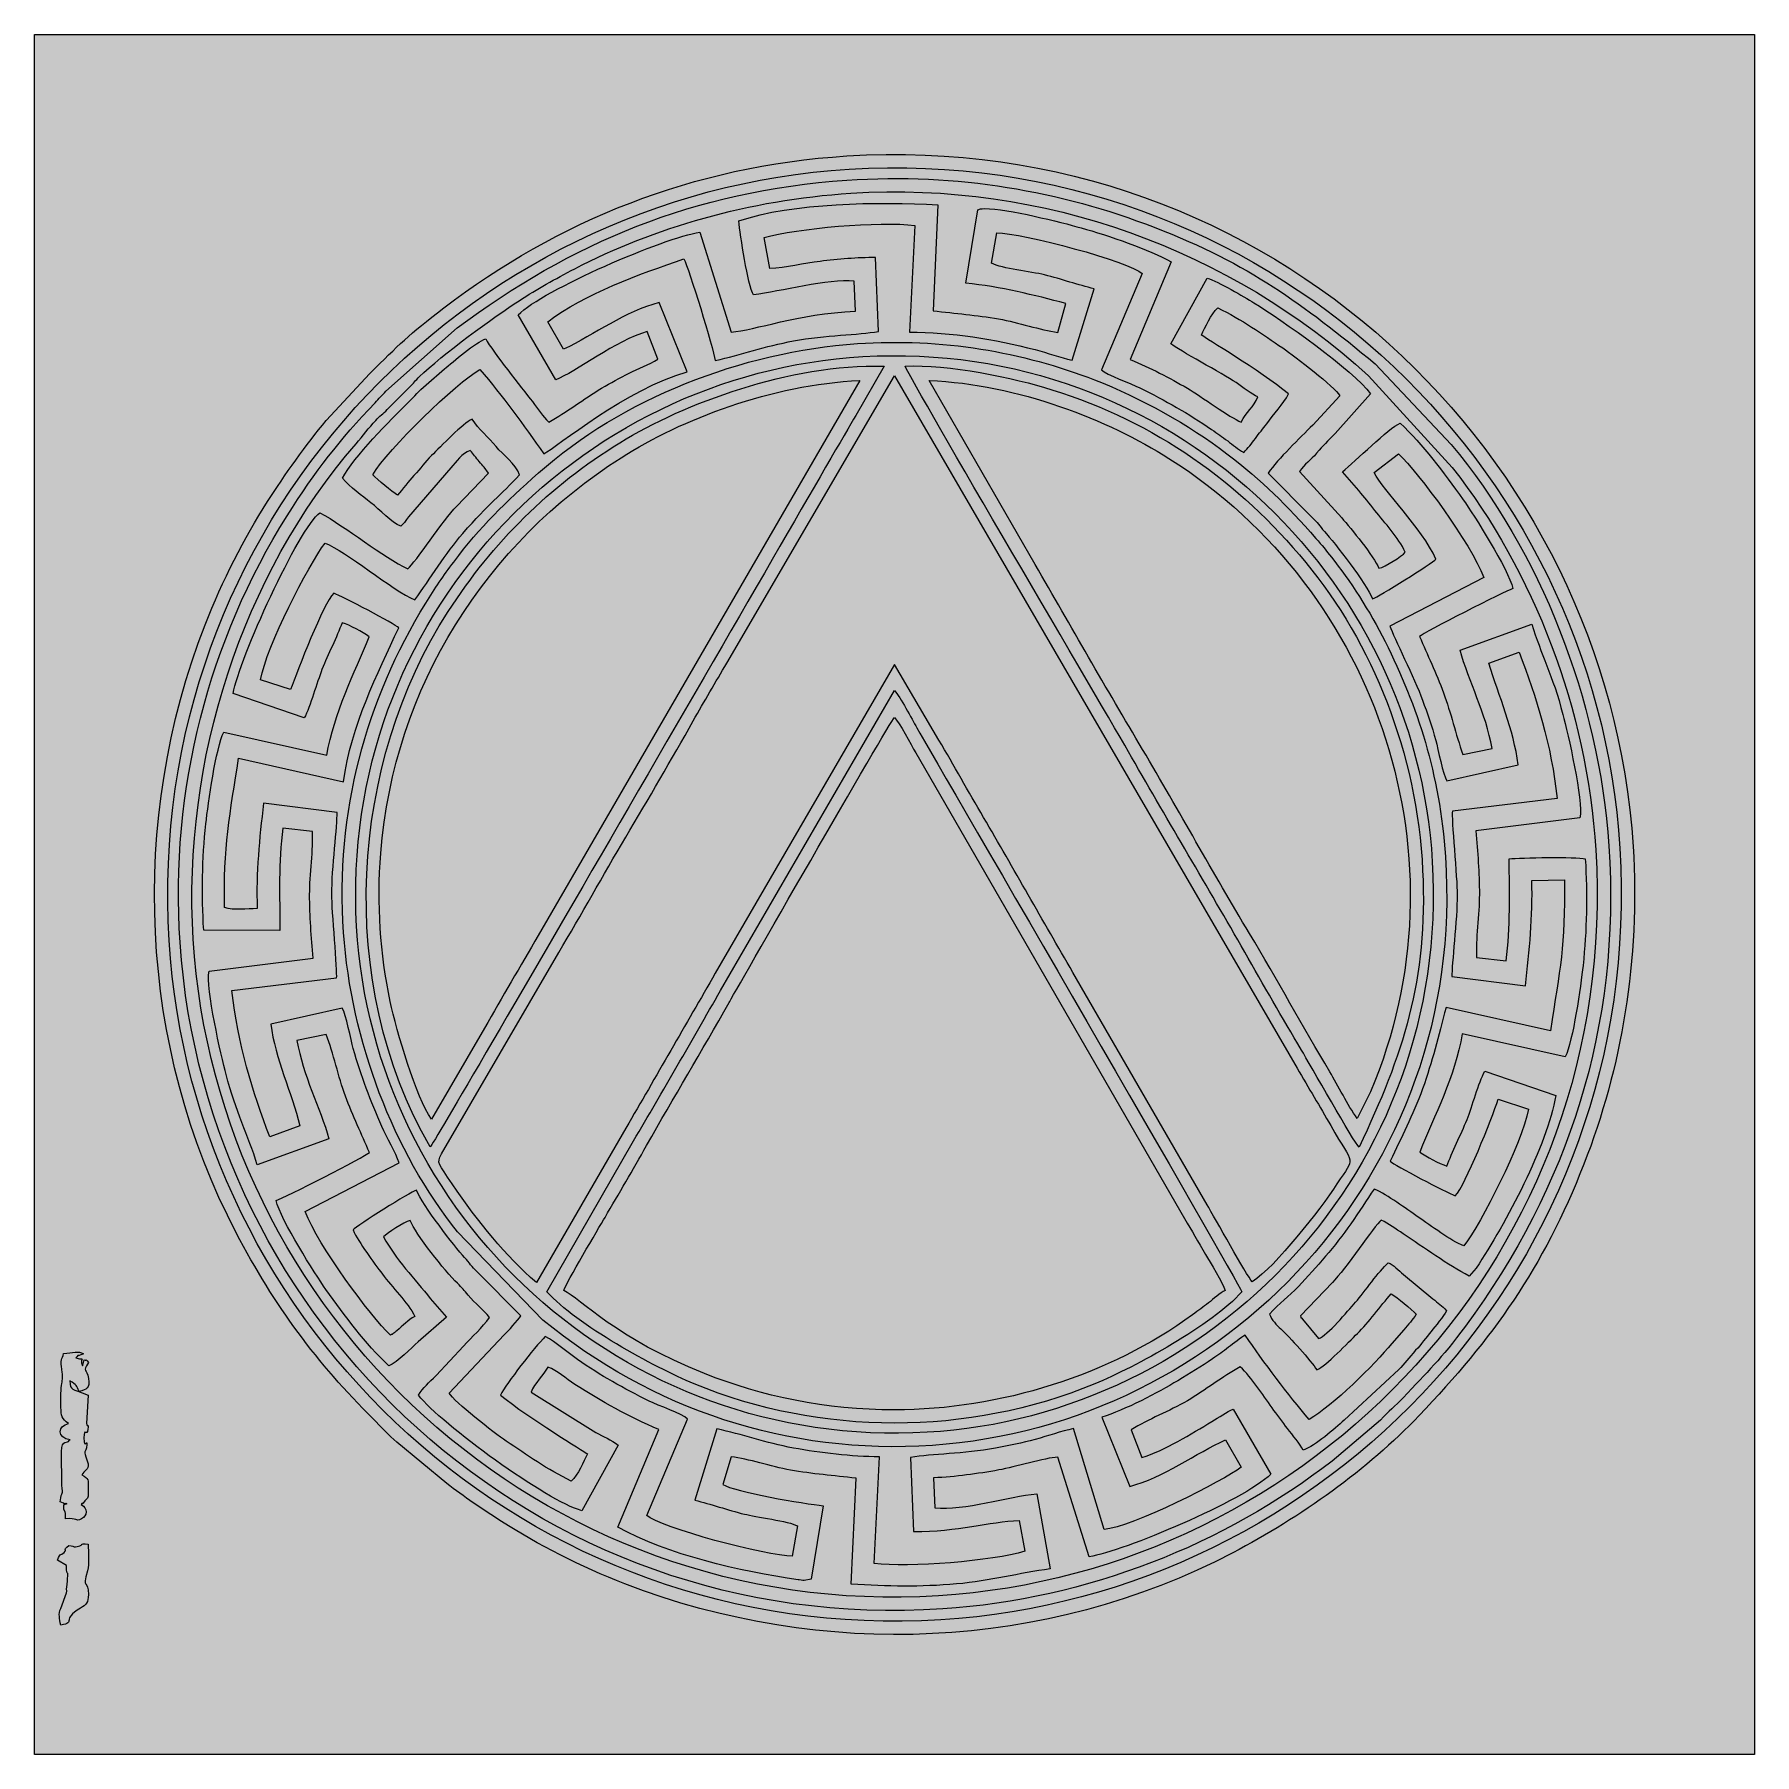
# Model space of a CAD drawing. Header units: centimetres. Extents: x -6.3 to 6.4, y -3.8 to 8.9.
import ezdxf

# ---------------------------------------------------------------- set-up
doc = ezdxf.new("R2010")
doc.units = ezdxf.units.CM
doc.header["$MEASUREMENT"] = 0
doc.layers.add('Capa 1', color=7, linetype='Continuous')

msp = doc.modelspace()

# ---------------------------------------------------------------- hatches: boundary and pattern name
at = {"layer": 'Capa 1', "true_color": 0xfefefe}
h = msp.add_hatch(color=7, dxfattribs=at)
edge = h.paths.add_edge_path()
edge.add_spline(control_points=[(-6.2985, -3.78128), (-6.2985, -3.78128), (6.4084, -3.78128), (6.4084, -3.78128), (6.4084, -3.78128), (6.4084, 8.92562), (6.4084, 8.92562), (6.4084, 8.92562), (-6.2985, 8.92562), (-6.2985, 8.92562), (-6.2985, 8.92562), (-6.2985, -3.78128), (-6.2985, -3.78128)], knot_values=[0, 0, 0, 0, 0.25, 0.25, 0.25, 0.5, 0.5, 0.5, 0.75, 0.75, 0.75, 1, 1, 1, 1], degree=3, periodic=1)
at = {"layer": 'Capa 1', "true_color": 0x000000}
h = msp.add_hatch(color=18, dxfattribs=at)
edge = h.paths.add_edge_path()
edge.add_spline(control_points=[(-0.29765, 8.02767), (-1.43866, 7.9556), (-2.43259, 7.54694), (-3.27452, 6.90572), (-3.53409, 6.70804), (-3.60848, 6.63044), (-3.81989, 6.42157), (-3.81989, 6.42157), (-4.14412, 6.07258), (-4.14412, 6.07258), (-4.2884, 5.90041), (-4.45188, 5.66811), (-4.57606, 5.47476), (-4.74958, 5.20454), (-4.90814, 4.89489), (-5.03732, 4.56398), (-5.60181, 3.11802), (-5.52906, 1.4462), (-4.80747, 0.07322), (-4.52024, -0.4733), (-4.2127, -0.88723), (-3.79481, -1.303), (-3.74205, -1.3555), (-3.67923, -1.4263), (-3.62121, -1.47242), (-3.62121, -1.47242), (-3.25309, -1.77795), (-3.25309, -1.77795), (-3.12714, -1.87668), (-2.98976, -1.96699), (-2.84752, -2.05867), (-2.58384, -2.22866), (-2.26033, -2.39564), (-1.93702, -2.52028), (-0.48018, -3.08191), (1.16977, -3.0157), (2.55385, -2.29026), (3.05651, -2.02681), (3.54855, -1.67696), (3.92997, -1.27738), (4.47445, -0.70699), (4.84423, -0.19229), (5.14717, 0.58041), (5.42439, 1.28753), (5.56488, 2.09084), (5.51099, 2.92752), (5.32435, 5.82534), (2.82585, 8.22493), (-0.29765, 8.02767)], knot_values=[0, 0, 0, 0, 0.0625, 0.0625, 0.0625, 0.125, 0.125, 0.125, 0.1875, 0.1875, 0.1875, 0.25, 0.25, 0.25, 0.3125, 0.3125, 0.3125, 0.375, 0.375, 0.375, 0.4375, 0.4375, 0.4375, 0.5, 0.5, 0.5, 0.5625, 0.5625, 0.5625, 0.625, 0.625, 0.625, 0.6875, 0.6875, 0.6875, 0.75, 0.75, 0.75, 0.8125, 0.8125, 0.8125, 0.875, 0.875, 0.875, 0.9375, 0.9375, 0.9375, 1, 1, 1, 1], degree=3, periodic=1)
at = {"layer": 'Capa 1', "true_color": 0xfefefe}
h = msp.add_hatch(color=7, dxfattribs=at)
edge = h.paths.add_edge_path()
edge.add_spline(control_points=[(-0.2809, 7.93038), (-3.12361, 7.75689), (-5.49037, 5.3051), (-5.30337, 2.23181), (-5.13037, -0.61168), (-2.66896, -2.9739), (0.39787, -2.78586), (3.23519, -2.61187), (5.59984, -0.15783), (5.41304, 2.91448), (5.24034, 5.75507), (2.77745, 8.11704), (-0.2809, 7.93038)], knot_values=[0, 0, 0, 0, 0.25, 0.25, 0.25, 0.5, 0.5, 0.5, 0.75, 0.75, 0.75, 1, 1, 1, 1], degree=3, periodic=1)
at = {"layer": 'Capa 1', "true_color": 0x000000}
h = msp.add_hatch(color=18, dxfattribs=at)
edge = h.paths.add_edge_path()
edge.add_spline(control_points=[(-0.29627, 7.84902), (-1.4333, 7.77052), (-2.33656, 7.38304), (-3.17676, 6.75691), (-3.17676, 6.75691), (-3.7014, 6.29043), (-3.7014, 6.29043), (-3.73227, 6.25886), (-3.75168, 6.23629), (-3.78136, 6.20493), (-4.046, 5.92531), (-4.21976, 5.70704), (-4.43221, 5.36915), (-5.00678, 4.45524), (-5.29876, 3.35003), (-5.22246, 2.21681), (-5.03418, -0.57891), (-2.61769, -2.90815), (0.41141, -2.70512), (1.48314, -2.63328), (2.49373, -2.22858), (3.28693, -1.61272), (3.28693, -1.61272), (3.64534, -1.31037), (3.64534, -1.31037), (3.70573, -1.24347), (3.7541, -1.20794), (3.81137, -1.14607), (3.99434, -0.94844), (4.08848, -0.86641), (4.27275, -0.61657), (5.02865, 0.40829), (5.42296, 1.59832), (5.33206, 2.93216), (5.25858, 4.01028), (4.82379, 5.11251), (4.16684, 5.89621), (4.16684, 5.89621), (3.60647, 6.49194), (3.60647, 6.49194), (3.05568, 6.94333), (2.68941, 7.2233), (1.97266, 7.50141), (1.28805, 7.76705), (0.51663, 7.90514), (-0.29627, 7.84902)], knot_values=[0, 0, 0, 0, 0.06666667, 0.06666667, 0.06666667, 0.13333333, 0.13333333, 0.13333333, 0.2, 0.2, 0.2, 0.26666667, 0.26666667, 0.26666667, 0.33333333, 0.33333333, 0.33333333, 0.4, 0.4, 0.4, 0.46666667, 0.46666667, 0.46666667, 0.53333333, 0.53333333, 0.53333333, 0.6, 0.6, 0.6, 0.66666667, 0.66666667, 0.66666667, 0.73333333, 0.73333333, 0.73333333, 0.8, 0.8, 0.8, 0.86666667, 0.86666667, 0.86666667, 0.93333333, 0.93333333, 0.93333333, 1, 1, 1, 1], degree=3, periodic=1)
at = {"layer": 'Capa 1', "true_color": 0xfefefe}
h = msp.add_hatch(color=7, dxfattribs=at)
edge = h.paths.add_edge_path()
edge.add_spline(control_points=[(-0.26795, 7.75231), (-1.0228, 7.7037), (-1.72338, 7.49786), (-2.30616, 7.19486), (-2.45363, 7.11819), (-2.58375, 7.04415), (-2.71764, 6.95853), (-2.89993, 6.84195), (-3.29243, 6.55508), (-3.45378, 6.39826), (-3.48373, 6.36913), (-3.49787, 6.34756), (-3.5278, 6.32026), (-3.5278, 6.32026), (-3.69304, 6.15481), (-3.69304, 6.15481), (-3.72128, 6.12391), (-3.74956, 6.10502), (-3.7774, 6.07446), (-3.82754, 6.01944), (-3.87239, 5.95962), (-3.92259, 5.90148), (-4.76434, 4.92674), (-5.20661, 3.56687), (-5.12524, 2.24153), (-4.95665, -0.50432), (-2.57753, -2.79265), (0.37974, -2.60844), (3.12571, -2.4374), (5.41788, -0.07386), (5.23527, 2.90089), (5.17131, 3.94282), (4.77688, 4.95638), (4.17532, 5.72695), (4.17532, 5.72695), (3.5571, 6.40438), (3.5571, 6.40438), (2.53379, 7.33516), (1.15505, 7.84394), (-0.26795, 7.75231)], knot_values=[0, 0, 0, 0, 0.07692308, 0.07692308, 0.07692308, 0.15384615, 0.15384615, 0.15384615, 0.23076923, 0.23076923, 0.23076923, 0.30769231, 0.30769231, 0.30769231, 0.38461538, 0.38461538, 0.38461538, 0.46153846, 0.46153846, 0.46153846, 0.53846154, 0.53846154, 0.53846154, 0.61538462, 0.61538462, 0.61538462, 0.69230769, 0.69230769, 0.69230769, 0.76923077, 0.76923077, 0.76923077, 0.84615385, 0.84615385, 0.84615385, 0.92307692, 0.92307692, 0.92307692, 1, 1, 1, 1], degree=3, periodic=1)
at = {"layer": 'Capa 1', "true_color": 0x000000}
h = msp.add_hatch(color=18, dxfattribs=at)
edge = h.paths.add_edge_path()
edge.add_spline(control_points=[(-1.09591, 7.5478), (-1.08417, 7.44083), (-1.02843, 7.07414), (-0.98702, 7.0007), (-0.79073, 7.02668), (-0.4334, 7.12206), (-0.24293, 7.10331), (-0.24293, 7.10331), (-0.2336, 6.88149), (-0.2336, 6.88149), (-0.66226, 6.86174), (-0.97474, 6.73995), (-1.1522, 6.72688), (-1.1522, 6.72688), (-1.38343, 7.46447), (-1.38343, 7.46447), (-1.64033, 7.42647), (-2.54523, 7.03779), (-2.72548, 6.85439), (-2.72548, 6.85439), (-2.44765, 6.37339), (-2.44765, 6.37339), (-2.30415, 6.42976), (-2.00021, 6.66677), (-1.77106, 6.73036), (-1.77106, 6.73036), (-1.69274, 6.52615), (-1.69274, 6.52615), (-1.75979, 6.48516), (-1.83985, 6.45702), (-1.90395, 6.424), (-1.97447, 6.38769), (-2.04145, 6.35156), (-2.10876, 6.31162), (-2.24136, 6.23296), (-2.36756, 6.13385), (-2.49914, 6.06146), (-2.54355, 6.10314), (-2.579, 6.15903), (-2.61979, 6.21271), (-2.69873, 6.3166), (-2.91321, 6.57779), (-2.96417, 6.67785), (-3.03705, 6.65068), (-3.20809, 6.50728), (-3.26823, 6.45453), (-3.26823, 6.45453), (-3.40455, 6.33664), (-3.40455, 6.33664), (-3.46449, 6.2893), (-3.48584, 6.25669), (-3.53923, 6.20457), (-3.66517, 6.08168), (-3.94151, 5.8035), (-4.02287, 5.64724), (-3.96616, 5.58104), (-3.87911, 5.51659), (-3.81216, 5.46528), (-3.74924, 5.41707), (-3.65765, 5.31625), (-3.59193, 5.29207), (-3.5581, 5.32273), (-3.55783, 5.33276), (-3.53502, 5.36169), (-3.53502, 5.36169), (-3.22279, 5.72289), (-3.22279, 5.72289), (-3.17905, 5.77126), (-3.14188, 5.82933), (-3.07842, 5.85264), (-3.05707, 5.82333), (-3.03712, 5.80025), (-3.01195, 5.76972), (-2.99717, 5.7518), (-2.99055, 5.74527), (-2.97605, 5.7292), (-2.97605, 5.7292), (-2.94353, 5.68536), (-2.94353, 5.68536), (-2.94353, 5.68536), (-3.17947, 5.43823), (-3.17947, 5.43823), (-3.28057, 5.34028), (-3.48217, 5.02414), (-3.5411, 4.97711), (-3.71609, 5.06271), (-4.0024, 5.2901), (-4.18915, 5.3922), (-4.34609, 5.27715), (-4.78803, 4.31058), (-4.83013, 4.05733), (-4.83013, 4.05733), (-4.30519, 3.87638), (-4.30519, 3.87638), (-4.26104, 3.95984), (-4.21067, 4.14103), (-4.17424, 4.23446), (-4.12999, 4.34795), (-4.06366, 4.47412), (-4.02601, 4.57966), (-3.96224, 4.56129), (-3.87702, 4.51106), (-3.82538, 4.47587), (-3.9342, 4.20995), (-4.0849, 3.9116), (-4.13953, 3.60122), (-4.13953, 3.60122), (-4.89981, 3.77179), (-4.89981, 3.77179), (-4.95674, 3.65765), (-5.01563, 3.24391), (-5.03201, 3.09504), (-5.0607, 2.83406), (-5.06298, 2.57352), (-5.04805, 2.30821), (-5.04805, 2.30821), (-4.48566, 2.30532), (-4.48566, 2.30532), (-4.485, 2.56126), (-4.49697, 2.80816), (-4.46329, 3.06256), (-4.46329, 3.06256), (-4.24463, 3.03787), (-4.24463, 3.03787), (-4.23651, 2.91425), (-4.26548, 2.71352), (-4.26545, 2.57217), (-4.26542, 2.41025), (-4.25296, 2.25964), (-4.24043, 2.10082), (-4.24043, 2.10082), (-5.00795, 2.00546), (-5.00795, 2.00546), (-5.03498, 1.88478), (-4.91776, 1.37734), (-4.88259, 1.24281), (-4.81025, 0.96619), (-4.72056, 0.79699), (-4.65222, 0.57445), (-4.65222, 0.57445), (-4.12272, 0.76777), (-4.12272, 0.76777), (-4.18574, 0.99744), (-4.31567, 1.23344), (-4.35877, 1.49467), (-4.35877, 1.49467), (-4.14294, 1.53845), (-4.14294, 1.53845), (-4.08903, 1.39921), (-4.05331, 1.22562), (-4.00081, 1.08321), (-3.94602, 0.93454), (-3.88154, 0.80202), (-3.82416, 0.66613), (-3.85079, 0.63892), (-4.45694, 0.32824), (-4.51305, 0.31268), (-4.47956, 0.16653), (-4.2241, -0.2328), (-4.14522, -0.34443), (-4.00269, -0.54612), (-3.85619, -0.74375), (-3.68088, -0.90984), (-3.61605, -0.88265), (-3.5142, -0.77894), (-3.46436, -0.73213), (-3.46436, -0.73213), (-3.25427, -0.54975), (-3.25427, -0.54975), (-3.25427, -0.54975), (-3.37411, -0.41226), (-3.37411, -0.41226), (-3.48737, -0.26575), (-3.63197, -0.12516), (-3.71858, 0.04349), (-3.6926, 0.07361), (-3.57008, 0.15083), (-3.52312, 0.16408), (-3.48493, 0.06554), (-3.266, -0.21061), (-3.17275, -0.29975), (-3.13777, -0.33318), (-3.12507, -0.35198), (-3.09465, -0.38687), (-3.04098, -0.44845), (-2.98549, -0.49562), (-2.9357, -0.55223), (-2.99123, -0.6273), (-3.06496, -0.69301), (-3.12773, -0.76401), (-3.12773, -0.76401), (-3.32995, -0.98118), (-3.32995, -0.98118), (-3.38561, -1.03387), (-3.42565, -1.06965), (-3.46128, -1.12694), (-3.29402, -1.33975), (-2.51148, -1.91003), (-2.25467, -1.97994), (-2.25467, -1.97994), (-1.98666, -1.49569), (-1.98666, -1.49569), (-2.03872, -1.45354), (-2.09596, -1.43282), (-2.15202, -1.40108), (-2.15202, -1.40108), (-2.62959, -1.10346), (-2.62959, -1.10346), (-2.60322, -1.03804), (-2.54092, -0.9789), (-2.50481, -0.91864), (-2.43577, -0.94588), (-2.37227, -1.00322), (-2.30534, -1.04624), (-2.108, -1.17304), (-1.90752, -1.28604), (-1.6869, -1.37978), (-1.6869, -1.37978), (-1.98795, -2.10106), (-1.98795, -2.10106), (-1.62734, -2.30418), (-1.08429, -2.42846), (-0.65747, -2.48938), (-0.65043, -2.49038), (-0.61832, -2.49499), (-0.61288, -2.49502), (-0.61288, -2.49502), (-0.56166, -2.48518), (-0.56166, -2.48518), (-0.56166, -2.48518), (-0.47142, -1.94253), (-0.47142, -1.94253), (-0.60844, -1.92996), (-1.13295, -1.83892), (-1.21201, -1.78629), (-1.21201, -1.78629), (-1.15088, -1.58056), (-1.15088, -1.58056), (-1.02478, -1.59665), (-0.85708, -1.6536), (-0.71404, -1.6794), (-0.55025, -1.70895), (-0.39543, -1.71941), (-0.22927, -1.74025), (-0.22927, -1.74025), (-0.26627, -2.52149), (-0.26627, -2.52149), (0.00368, -2.53919), (0.24438, -2.54437), (0.51286, -2.52094), (0.76487, -2.49895), (0.97618, -2.44018), (1.20534, -2.41003), (1.20534, -2.41003), (1.10597, -1.85509), (1.10597, -1.85509), (0.89785, -1.87313), (0.56761, -1.9799), (0.35298, -1.95876), (0.35298, -1.95876), (0.34348, -1.73694), (0.34348, -1.73694), (0.50878, -1.72929), (0.66659, -1.70765), (0.82527, -1.67862), (0.94211, -1.65725), (1.16683, -1.58914), (1.2621, -1.58394), (1.2621, -1.58394), (1.49362, -2.32025), (1.49362, -2.32025), (1.74352, -2.28073), (2.63152, -1.90847), (2.83517, -1.71005), (2.83517, -1.71005), (2.55755, -1.22905), (2.55755, -1.22905), (2.50635, -1.24889), (2.45321, -1.2899), (2.39865, -1.32182), (2.24811, -1.40993), (2.05305, -1.53673), (1.88092, -1.58607), (1.88092, -1.58607), (1.80277, -1.38173), (1.80277, -1.38173), (1.9315, -1.30223), (2.0829, -1.24751), (2.21845, -1.16708), (2.35118, -1.08834), (2.47727, -0.9896), (2.60904, -0.9169), (2.69693, -1.00004), (2.77027, -1.11843), (2.84479, -1.22002), (2.87985, -1.26782), (2.92148, -1.32482), (2.95853, -1.37337), (2.99688, -1.42363), (3.04921, -1.48427), (3.07407, -1.53351), (3.16814, -1.4981), (3.30276, -1.37588), (3.37776, -1.30989), (3.37776, -1.30989), (3.77995, -0.93705), (3.77995, -0.93705), (3.82428, -0.89377), (3.8525, -0.85098), (3.90471, -0.79491), (3.94465, -0.75202), (3.98269, -0.70022), (4.01922, -0.65512), (4.04895, -0.6184), (4.11121, -0.54388), (4.13255, -0.5029), (4.09959, -0.46398), (4.07043, -0.44654), (4.03183, -0.41403), (4.03183, -0.41403), (3.81607, -0.23598), (3.81607, -0.23598), (3.77471, -0.20125), (3.74379, -0.16319), (3.70183, -0.1477), (3.63078, -0.21211), (3.52989, -0.36157), (3.46056, -0.43986), (3.40166, -0.50638), (3.25215, -0.68498), (3.18798, -0.70785), (3.18798, -0.70785), (3.06826, -0.56458), (3.06826, -0.56458), (3.05073, -0.54142), (3.06764, -0.57308), (3.0534, -0.54102), (3.0534, -0.54102), (3.28922, -0.29374), (3.28922, -0.29374), (3.38718, -0.1982), (3.5977, 0.12549), (3.651, 0.16731), (3.70557, 0.14113), (3.75626, 0.10216), (3.8123, 0.06525), (3.96726, -0.03677), (4.14089, -0.16167), (4.29905, -0.24771), (4.29905, -0.24771), (4.35168, -0.18735), (4.35168, -0.18735), (4.57412, 0.14543), (4.87419, 0.71435), (4.94012, 1.08725), (4.94012, 1.08725), (4.41511, 1.26784), (4.41511, 1.26784), (4.369, 1.18051), (4.32312, 1.0076), (4.28408, 0.90988), (4.24019, 0.80001), (4.1713, 0.66711), (4.136, 0.56468), (4.07627, 0.58683), (3.98623, 0.63475), (3.93524, 0.66852), (4.04365, 0.94045), (4.19413, 1.22301), (4.24933, 1.54347), (4.24933, 1.54347), (5.0097, 1.3726), (5.0097, 1.3726), (5.06721, 1.48866), (5.12463, 1.89767), (5.1411, 2.04777), (5.16961, 2.30773), (5.173, 2.57145), (5.15795, 2.83613), (5.09005, 2.85113), (4.67859, 2.84436), (4.5948, 2.83592), (4.59921, 2.58226), (4.60406, 2.33318), (4.57334, 2.08178), (4.57334, 2.08178), (4.35444, 2.10659), (4.35444, 2.10659), (4.34661, 2.23141), (4.37532, 2.43004), (4.37533, 2.57217), (4.37535, 2.73423), (4.36268, 2.88426), (4.35033, 3.04343), (4.35033, 3.04343), (5.11774, 3.13895), (5.11774, 3.13895), (5.14497, 3.26061), (5.02771, 3.76641), (4.9925, 3.90159), (4.91665, 4.19287), (4.82987, 4.34903), (4.76212, 4.56994), (4.76212, 4.56994), (4.2327, 4.37677), (4.2327, 4.37677), (4.29635, 4.1457), (4.42386, 3.91291), (4.46878, 3.64971), (4.46878, 3.64971), (4.25261, 3.60535), (4.25261, 3.60535), (4.20061, 3.75939), (4.1651, 3.91286), (4.11073, 4.06116), (4.05613, 4.2101), (3.99096, 4.34244), (3.93414, 4.47821), (3.95797, 4.50306), (4.56933, 4.81679), (4.62289, 4.83181), (4.5895, 4.97765), (4.33369, 5.37781), (4.25492, 5.48859), (4.10909, 5.69369), (3.95728, 5.89604), (3.79078, 6.05445), (3.70099, 6.01653), (3.46053, 5.77137), (3.36402, 5.69433), (3.36402, 5.69433), (3.48404, 5.55668), (3.48404, 5.55668), (3.52406, 5.50487), (3.56173, 5.46354), (3.60408, 5.40975), (3.67842, 5.31536), (3.77469, 5.21253), (3.8283, 5.10085), (3.80079, 5.06987), (3.68166, 4.99353), (3.63363, 4.98163), (3.59587, 5.07071), (3.42797, 5.27549), (3.35813, 5.35416), (3.35813, 5.35416), (3.04551, 5.69672), (3.04551, 5.69672), (3.086, 5.75171), (3.12853, 5.77925), (3.17327, 5.83259), (3.22434, 5.89349), (3.24896, 5.91654), (3.30897, 5.97632), (3.30897, 5.97632), (3.57118, 6.27152), (3.57118, 6.27152), (3.45035, 6.44055), (2.90429, 6.8256), (2.70976, 6.94243), (2.6359, 6.98678), (2.44788, 7.10168), (2.36438, 7.12437), (2.36438, 7.12437), (2.09647, 6.64021), (2.09647, 6.64021), (2.15333, 6.59436), (2.47578, 6.42055), (2.57847, 6.35333), (2.6284, 6.32062), (2.69238, 6.26668), (2.73949, 6.24759), (2.70874, 6.17449), (2.65159, 6.13229), (2.61506, 6.06244), (2.53488, 6.0943), (2.31748, 6.25304), (2.21859, 6.31154), (2.08555, 6.39025), (1.94491, 6.46184), (1.79684, 6.52421), (1.79684, 6.52421), (2.09777, 7.24535), (2.09777, 7.24535), (1.94197, 7.33654), (1.63142, 7.44103), (1.43379, 7.49639), (1.28332, 7.53854), (0.89259, 7.6384), (0.72278, 7.63945), (0.72278, 7.63945), (0.70216, 7.63828), (0.70216, 7.63828), (0.68036, 7.63531), (0.68249, 7.63469), (0.67147, 7.62952), (0.67147, 7.62952), (0.58121, 7.08696), (0.58121, 7.08696), (0.83746, 7.06408), (1.08871, 6.99778), (1.32096, 6.93846), (1.32096, 6.93846), (1.26108, 6.7246), (1.26108, 6.7246), (1.12902, 6.743), (0.97261, 6.79776), (0.82407, 6.82377), (0.65916, 6.85266), (0.50673, 6.86398), (0.33943, 6.88459), (0.33943, 6.88459), (0.37618, 7.6663), (0.37618, 7.6663), (-0.06471, 7.69105), (-0.69877, 7.68374), (-1.09591, 7.5478)], knot_values=[0, 0, 0, 0, 0.00581395, 0.00581395, 0.00581395, 0.01162791, 0.01162791, 0.01162791, 0.01744186, 0.01744186, 0.01744186, 0.02325581, 0.02325581, 0.02325581, 0.02906977, 0.02906977, 0.02906977, 0.03488372, 0.03488372, 0.03488372, 0.04069767, 0.04069767, 0.04069767, 0.04651163, 0.04651163, 0.04651163, 0.05232558, 0.05232558, 0.05232558, 0.05813953, 0.05813953, 0.05813953, 0.06395349, 0.06395349, 0.06395349, 0.06976744, 0.06976744, 0.06976744, 0.0755814, 0.0755814, 0.0755814, 0.08139535, 0.08139535, 0.08139535, 0.0872093, 0.0872093, 0.0872093, 0.09302326, 0.09302326, 0.09302326, 0.09883721, 0.09883721, 0.09883721, 0.10465116, 0.10465116, 0.10465116, 0.11046512, 0.11046512, 0.11046512, 0.11627907, 0.11627907, 0.11627907, 0.12209302, 0.12209302, 0.12209302, 0.12790698, 0.12790698, 0.12790698, 0.13372093, 0.13372093, 0.13372093, 0.13953488, 0.13953488, 0.13953488, 0.14534884, 0.14534884, 0.14534884, 0.15116279, 0.15116279, 0.15116279, 0.15697674, 0.15697674, 0.15697674, 0.1627907, 0.1627907, 0.1627907, 0.16860465, 0.16860465, 0.16860465, 0.1744186, 0.1744186, 0.1744186, 0.18023256, 0.18023256, 0.18023256, 0.18604651, 0.18604651, 0.18604651, 0.19186047, 0.19186047, 0.19186047, 0.19767442, 0.19767442, 0.19767442, 0.20348837, 0.20348837, 0.20348837, 0.20930233, 0.20930233, 0.20930233, 0.21511628, 0.21511628, 0.21511628, 0.22093023, 0.22093023, 0.22093023, 0.22674419, 0.22674419, 0.22674419, 0.23255814, 0.23255814, 0.23255814, 0.23837209, 0.23837209, 0.23837209, 0.24418605, 0.24418605, 0.24418605, 0.25, 0.25, 0.25, 0.25581395, 0.25581395, 0.25581395, 0.26162791, 0.26162791, 0.26162791, 0.26744186, 0.26744186, 0.26744186, 0.27325581, 0.27325581, 0.27325581, 0.27906977, 0.27906977, 0.27906977, 0.28488372, 0.28488372, 0.28488372, 0.29069767, 0.29069767, 0.29069767, 0.29651163, 0.29651163, 0.29651163, 0.30232558, 0.30232558, 0.30232558, 0.30813953, 0.30813953, 0.30813953, 0.31395349, 0.31395349, 0.31395349, 0.31976744, 0.31976744, 0.31976744, 0.3255814, 0.3255814, 0.3255814, 0.33139535, 0.33139535, 0.33139535, 0.3372093, 0.3372093, 0.3372093, 0.34302326, 0.34302326, 0.34302326, 0.34883721, 0.34883721, 0.34883721, 0.35465116, 0.35465116, 0.35465116, 0.36046512, 0.36046512, 0.36046512, 0.36627907, 0.36627907, 0.36627907, 0.37209302, 0.37209302, 0.37209302, 0.37790698, 0.37790698, 0.37790698, 0.38372093, 0.38372093, 0.38372093, 0.38953488, 0.38953488, 0.38953488, 0.39534884, 0.39534884, 0.39534884, 0.40116279, 0.40116279, 0.40116279, 0.40697674, 0.40697674, 0.40697674, 0.4127907, 0.4127907, 0.4127907, 0.41860465, 0.41860465, 0.41860465, 0.4244186, 0.4244186, 0.4244186, 0.43023256, 0.43023256, 0.43023256, 0.43604651, 0.43604651, 0.43604651, 0.44186047, 0.44186047, 0.44186047, 0.44767442, 0.44767442, 0.44767442, 0.45348837, 0.45348837, 0.45348837, 0.45930233, 0.45930233, 0.45930233, 0.46511628, 0.46511628, 0.46511628, 0.47093023, 0.47093023, 0.47093023, 0.47674419, 0.47674419, 0.47674419, 0.48255814, 0.48255814, 0.48255814, 0.48837209, 0.48837209, 0.48837209, 0.49418605, 0.49418605, 0.49418605, 0.5, 0.5, 0.5, 0.50581395, 0.50581395, 0.50581395, 0.51162791, 0.51162791, 0.51162791, 0.51744186, 0.51744186, 0.51744186, 0.52325581, 0.52325581, 0.52325581, 0.52906977, 0.52906977, 0.52906977, 0.53488372, 0.53488372, 0.53488372, 0.54069767, 0.54069767, 0.54069767, 0.54651163, 0.54651163, 0.54651163, 0.55232558, 0.55232558, 0.55232558, 0.55813953, 0.55813953, 0.55813953, 0.56395349, 0.56395349, 0.56395349, 0.56976744, 0.56976744, 0.56976744, 0.5755814, 0.5755814, 0.5755814, 0.58139535, 0.58139535, 0.58139535, 0.5872093, 0.5872093, 0.5872093, 0.59302326, 0.59302326, 0.59302326, 0.59883721, 0.59883721, 0.59883721, 0.60465116, 0.60465116, 0.60465116, 0.61046512, 0.61046512, 0.61046512, 0.61627907, 0.61627907, 0.61627907, 0.62209302, 0.62209302, 0.62209302, 0.62790698, 0.62790698, 0.62790698, 0.63372093, 0.63372093, 0.63372093, 0.63953488, 0.63953488, 0.63953488, 0.64534884, 0.64534884, 0.64534884, 0.65116279, 0.65116279, 0.65116279, 0.65697674, 0.65697674, 0.65697674, 0.6627907, 0.6627907, 0.6627907, 0.66860465, 0.66860465, 0.66860465, 0.6744186, 0.6744186, 0.6744186, 0.68023256, 0.68023256, 0.68023256, 0.68604651, 0.68604651, 0.68604651, 0.69186047, 0.69186047, 0.69186047, 0.69767442, 0.69767442, 0.69767442, 0.70348837, 0.70348837, 0.70348837, 0.70930233, 0.70930233, 0.70930233, 0.71511628, 0.71511628, 0.71511628, 0.72093023, 0.72093023, 0.72093023, 0.72674419, 0.72674419, 0.72674419, 0.73255814, 0.73255814, 0.73255814, 0.73837209, 0.73837209, 0.73837209, 0.74418605, 0.74418605, 0.74418605, 0.75, 0.75, 0.75, 0.75581395, 0.75581395, 0.75581395, 0.76162791, 0.76162791, 0.76162791, 0.76744186, 0.76744186, 0.76744186, 0.77325581, 0.77325581, 0.77325581, 0.77906977, 0.77906977, 0.77906977, 0.78488372, 0.78488372, 0.78488372, 0.79069767, 0.79069767, 0.79069767, 0.79651163, 0.79651163, 0.79651163, 0.80232558, 0.80232558, 0.80232558, 0.80813953, 0.80813953, 0.80813953, 0.81395349, 0.81395349, 0.81395349, 0.81976744, 0.81976744, 0.81976744, 0.8255814, 0.8255814, 0.8255814, 0.83139535, 0.83139535, 0.83139535, 0.8372093, 0.8372093, 0.8372093, 0.84302326, 0.84302326, 0.84302326, 0.84883721, 0.84883721, 0.84883721, 0.85465116, 0.85465116, 0.85465116, 0.86046512, 0.86046512, 0.86046512, 0.86627907, 0.86627907, 0.86627907, 0.87209302, 0.87209302, 0.87209302, 0.87790698, 0.87790698, 0.87790698, 0.88372093, 0.88372093, 0.88372093, 0.88953488, 0.88953488, 0.88953488, 0.89534884, 0.89534884, 0.89534884, 0.90116279, 0.90116279, 0.90116279, 0.90697674, 0.90697674, 0.90697674, 0.9127907, 0.9127907, 0.9127907, 0.91860465, 0.91860465, 0.91860465, 0.9244186, 0.9244186, 0.9244186, 0.93023256, 0.93023256, 0.93023256, 0.93604651, 0.93604651, 0.93604651, 0.94186047, 0.94186047, 0.94186047, 0.94767442, 0.94767442, 0.94767442, 0.95348837, 0.95348837, 0.95348837, 0.95930233, 0.95930233, 0.95930233, 0.96511628, 0.96511628, 0.96511628, 0.97093023, 0.97093023, 0.97093023, 0.97674419, 0.97674419, 0.97674419, 0.98255814, 0.98255814, 0.98255814, 0.98837209, 0.98837209, 0.98837209, 0.99418605, 0.99418605, 0.99418605, 1, 1, 1, 1], degree=3, periodic=1)
at = {"layer": 'Capa 1', "true_color": 0xfefefe}
h = msp.add_hatch(color=7, dxfattribs=at)
edge = h.paths.add_edge_path()
edge.add_spline(control_points=[(-0.90734, 7.42422), (-0.90734, 7.42422), (-0.8651, 7.19576), (-0.8651, 7.19576), (-0.75102, 7.20189), (-0.61057, 7.23566), (-0.49336, 7.24904), (-0.36472, 7.26374), (-0.21679, 7.27885), (-0.08503, 7.277), (-0.08503, 7.277), (-0.06367, 6.73143), (-0.06367, 6.73143), (-0.21302, 6.70474), (-0.45125, 6.70549), (-0.69184, 6.6615), (-0.90012, 6.62341), (-1.07824, 6.5564), (-1.2691, 6.51675), (-1.28285, 6.60488), (-1.4647, 7.20066), (-1.50012, 7.26755), (-1.83216, 7.15196), (-2.23084, 7.01411), (-2.50702, 6.80252), (-2.50702, 6.80252), (-2.38992, 6.60008), (-2.38992, 6.60008), (-2.15574, 6.70882), (-1.93821, 6.87959), (-1.68281, 6.94469), (-1.68281, 6.94469), (-1.4763, 6.43305), (-1.4763, 6.43305), (-1.91804, 6.31204), (-2.44527, 5.87331), (-2.53582, 5.82852), (-2.68375, 6.0365), (-2.84051, 6.25663), (-3.00742, 6.44951), (-3.17994, 6.3536), (-3.69278, 5.85803), (-3.79798, 5.67266), (-3.76607, 5.63547), (-3.65912, 5.54634), (-3.61525, 5.5228), (-3.57848, 5.56333), (-3.53275, 5.62893), (-3.49627, 5.66612), (-3.44168, 5.72177), (-3.41483, 5.76714), (-3.3652, 5.81464), (-3.29826, 5.87869), (-3.12846, 6.05729), (-3.06532, 6.0839), (-3.01611, 6.00785), (-2.94473, 5.95148), (-2.88809, 5.88111), (-2.83804, 5.81892), (-2.7423, 5.75504), (-2.71538, 5.67266), (-2.85392, 5.52091), (-2.94005, 5.46312), (-3.13352, 5.23981), (-3.26077, 5.09293), (-3.37506, 4.90499), (-3.48774, 4.74808), (-3.65516, 4.82005), (-4.0006, 5.11143), (-4.15103, 5.16771), (-4.27645, 5.00429), (-4.58376, 4.40722), (-4.62761, 4.1587), (-4.62761, 4.1587), (-4.40569, 4.08543), (-4.40569, 4.08543), (-4.35389, 4.23126), (-4.16306, 4.72071), (-4.0875, 4.79832), (-4.02373, 4.7725), (-3.63416, 4.57196), (-3.60772, 4.54174), (-3.76463, 4.2014), (-3.95816, 3.82471), (-4.01535, 3.40331), (-4.01535, 3.40331), (-4.78983, 3.57901), (-4.78983, 3.57901), (-4.85357, 3.17918), (-4.9046, 2.90591), (-4.89348, 2.47574), (-4.82377, 2.45195), (-4.72871, 2.468), (-4.65299, 2.46758), (-4.66102, 2.73588), (-4.63771, 2.98495), (-4.60546, 3.24593), (-4.60546, 3.24593), (-4.06281, 3.17839), (-4.06281, 3.17839), (-4.06002, 3.08944), (-4.1018, 2.76054), (-4.10197, 2.57217), (-4.10207, 2.46732), (-4.05816, 1.99264), (-4.06662, 1.95615), (-4.06662, 1.95615), (-4.83956, 1.86197), (-4.83956, 1.86197), (-4.79677, 1.47593), (-4.68836, 1.10907), (-4.5589, 0.78254), (-4.5589, 0.78254), (-4.33668, 0.86355), (-4.33668, 0.86355), (-4.39994, 1.11168), (-4.51738, 1.35675), (-4.55308, 1.61462), (-4.55308, 1.61462), (-4.02437, 1.73275), (-4.02437, 1.73275), (-3.99607, 1.68838), (-3.96096, 1.49754), (-3.94306, 1.43365), (-3.88663, 1.2322), (-3.81372, 1.04551), (-3.73134, 0.85723), (-3.69614, 0.77677), (-3.62711, 0.66175), (-3.60484, 0.58989), (-3.60484, 0.58989), (-4.29952, 0.2312), (-4.29952, 0.2312), (-4.1968, -0.02742), (-3.82089, -0.53785), (-3.66817, -0.68328), (-3.64009, -0.66923), (-3.66478, -0.68289), (-3.64393, -0.66757), (-3.63206, -0.65885), (-3.63551, -0.66081), (-3.62233, -0.65044), (-3.57551, -0.61355), (-3.53929, -0.57174), (-3.48839, -0.54396), (-3.54284, -0.43908), (-3.65612, -0.32946), (-3.72787, -0.23213), (-3.79172, -0.14551), (-3.90122, -0.00147), (-3.94483, 0.09432), (-3.91618, 0.12579), (-3.52062, 0.37544), (-3.47628, 0.38872), (-3.43331, 0.27933), (-3.19351, -0.0305), (-3.1212, -0.10844), (-3.08107, -0.15168), (-3.07239, -0.17326), (-3.02608, -0.2165), (-3.02608, -0.2165), (-2.70583, -0.54102), (-2.70583, -0.54102), (-2.72746, -0.57245), (-2.79728, -0.65323), (-2.82873, -0.68176), (-2.82873, -0.68176), (-3.234, -1.11128), (-3.234, -1.11128), (-3.19973, -1.17402), (-2.9023, -1.40556), (-2.81344, -1.46527), (-2.66139, -1.56743), (-2.50883, -1.67609), (-2.33394, -1.76081), (-2.28067, -1.71329), (-2.24221, -1.61784), (-2.2126, -1.56055), (-2.23999, -1.53738), (-2.64203, -1.30028), (-2.85582, -1.12554), (-2.81231, -1.03941), (-2.60523, -0.77482), (-2.52455, -0.69226), (-2.44088, -0.73719), (-2.36629, -0.80738), (-2.28716, -0.86258), (-2.11796, -0.98065), (-1.94382, -1.07733), (-1.75657, -1.17036), (-1.69116, -1.20283), (-1.5128, -1.26237), (-1.47326, -1.30343), (-1.47326, -1.30343), (-1.77379, -2.01434), (-1.77379, -2.01434), (-1.68633, -2.10241), (-0.87937, -2.31815), (-0.70008, -2.31471), (-0.70008, -2.31471), (-0.66176, -2.09156), (-0.66176, -2.09156), (-0.72375, -2.05872), (-0.97752, -2.02315), (-1.05274, -2.00512), (-1.17965, -1.97473), (-1.30162, -1.92965), (-1.42049, -1.902), (-1.42049, -1.902), (-1.25682, -1.37577), (-1.25682, -1.37577), (-1.07464, -1.41362), (-0.89576, -1.47949), (-0.69187, -1.51685), (-0.4912, -1.55363), (-0.26505, -1.58092), (-0.05473, -1.58204), (-0.05473, -1.58204), (-0.09519, -2.36925), (-0.09519, -2.36925), (0.15701, -2.40377), (0.78373, -2.35021), (1.01709, -2.27962), (1.01709, -2.27962), (0.97498, -2.05168), (0.97498, -2.05168), (0.75352, -2.05995), (0.52537, -2.13606), (0.19498, -2.13266), (0.19498, -2.13266), (0.17354, -1.58694), (0.17354, -1.58694), (0.33698, -1.55823), (0.5581, -1.56196), (0.80161, -1.51692), (0.89983, -1.49875), (0.99787, -1.4785), (1.09362, -1.45314), (1.19189, -1.42711), (1.2825, -1.39342), (1.37835, -1.3728), (1.37835, -1.3728), (1.6028, -2.11742), (1.6028, -2.11742), (1.80423, -2.10634), (2.48767, -1.75585), (2.61696, -1.65799), (2.61696, -1.65799), (2.49981, -1.45563), (2.49981, -1.45563), (2.28834, -1.55171), (2.0363, -1.73814), (1.79287, -1.8001), (1.79287, -1.8001), (1.58677, -1.28941), (1.58677, -1.28941), (1.75519, -1.2369), (2.0031, -1.10618), (2.14712, -1.01942), (2.23927, -0.9639), (2.32022, -0.91675), (2.40473, -0.85759), (2.4519, -0.82457), (2.47977, -0.80675), (2.52319, -0.77274), (2.5577, -0.74571), (2.61324, -0.69929), (2.64596, -0.68358), (2.78012, -0.88179), (2.96547, -1.12521), (3.11732, -1.30498), (3.29149, -1.20816), (3.60127, -0.89946), (3.72853, -0.74538), (3.72853, -0.74538), (3.81709, -0.64327), (3.81709, -0.64327), (3.85078, -0.60047), (3.88211, -0.57366), (3.90776, -0.52832), (3.87577, -0.49089), (3.76899, -0.40173), (3.72481, -0.37852), (3.64406, -0.46649), (3.55658, -0.59185), (3.47495, -0.67013), (3.40717, -0.73512), (3.24058, -0.91151), (3.17533, -0.93956), (3.13146, -0.87147), (2.97071, -0.69469), (2.90757, -0.63656), (2.8785, -0.6098), (2.83952, -0.56964), (2.82517, -0.52832), (2.89898, -0.4463), (2.96596, -0.39841), (3.03844, -0.32232), (3.17341, -0.18058), (3.30876, -0.02645), (3.42692, 0.1404), (3.48687, 0.22506), (3.54118, 0.31598), (3.59713, 0.3966), (3.70319, 0.35042), (3.82916, 0.25384), (3.92423, 0.1894), (4.01425, 0.12841), (4.16414, 0.01382), (4.26093, -0.02322), (4.38868, 0.14511), (4.69169, 0.7316), (4.73736, 0.98545), (4.73736, 0.98545), (4.51539, 1.05915), (4.51539, 1.05915), (4.46582, 0.916), (4.27103, 0.4217), (4.1974, 0.34622), (4.13198, 0.37283), (3.74489, 0.5717), (3.71754, 0.6026), (3.79859, 0.77981), (3.88346, 0.93636), (3.95559, 1.13668), (4.02902, 1.34063), (4.07127, 1.51885), (4.12887, 1.73856), (4.12887, 1.73856), (4.89981, 1.56545), (4.89981, 1.56545), (4.97078, 2.02553), (5.01039, 2.18772), (5.00331, 2.67934), (5.00331, 2.67934), (4.76279, 2.67655), (4.76279, 2.67655), (4.77068, 2.40336), (4.74496, 2.16305), (4.71605, 1.89781), (4.71605, 1.89781), (4.17284, 1.96614), (4.17284, 1.96614), (4.16987, 2.04932), (4.21175, 2.38898), (4.21188, 2.57217), (4.21196, 2.67931), (4.16725, 3.14767), (4.17609, 3.18844), (4.17609, 3.18844), (4.94922, 3.28248), (4.94922, 3.28248), (4.91002, 3.66733), (4.79492, 4.03484), (4.669, 4.362), (4.669, 4.362), (4.44638, 4.28076), (4.44638, 4.28076), (4.51947, 4.03291), (4.62767, 3.79475), (4.66277, 3.52996), (4.66277, 3.52996), (4.13433, 3.41207), (4.13433, 3.41207), (4.10787, 3.45436), (4.07049, 3.64841), (4.05305, 3.71072), (4.02401, 3.81443), (3.99029, 3.91234), (3.95586, 4.00793), (3.89776, 4.1692), (3.74023, 4.47313), (3.71474, 4.55445), (3.71474, 4.55445), (4.40918, 4.91349), (4.40918, 4.91349), (4.30813, 5.17031), (3.92967, 5.6835), (3.77807, 5.8277), (3.77807, 5.8277), (3.59823, 5.68834), (3.59823, 5.68834), (3.6666, 5.55402), (3.94921, 5.28215), (4.05476, 5.05002), (4.02725, 5.02042), (3.62745, 4.76794), (3.58618, 4.75551), (3.5428, 4.86641), (3.30501, 5.17244), (3.23122, 5.25287), (3.19149, 5.29618), (3.18231, 5.31775), (3.13602, 5.36091), (3.13602, 5.36091), (2.81558, 5.68536), (2.81558, 5.68536), (2.88872, 5.79111), (3.05092, 5.94596), (3.14437, 6.03921), (3.14437, 6.03921), (3.34379, 6.25568), (3.34379, 6.25568), (3.30701, 6.32301), (3.01553, 6.5453), (2.9229, 6.60925), (2.77497, 6.71135), (2.61584, 6.82163), (2.44384, 6.9053), (2.39035, 6.85834), (2.35141, 6.762), (2.3224, 6.70495), (2.35264, 6.67957), (2.74821, 6.44705), (2.96565, 6.26988), (2.92693, 6.19514), (2.85547, 6.1192), (2.80415, 6.04934), (2.7759, 6.0109), (2.74923, 5.97992), (2.72124, 5.94155), (2.69146, 5.9007), (2.6673, 5.87045), (2.63445, 5.83673), (2.59218, 5.85941), (2.55435, 5.89561), (2.51635, 5.92285), (2.47406, 5.95318), (2.44075, 5.97683), (2.39718, 6.00706), (2.22753, 6.12478), (2.05449, 6.22191), (1.86662, 6.31477), (1.80495, 6.34525), (1.6184, 6.41114), (1.58302, 6.44777), (1.58302, 6.44777), (1.88363, 7.15871), (1.88363, 7.15871), (1.79528, 7.24822), (0.99502, 7.46004), (0.80994, 7.45914), (0.80994, 7.45914), (0.77153, 7.23593), (0.77153, 7.23593), (0.85143, 7.19329), (1.06117, 7.17441), (1.16285, 7.14925), (1.2891, 7.11804), (1.41208, 7.07367), (1.53039, 7.04649), (1.53039, 7.04649), (1.36668, 6.5201), (1.36668, 6.5201), (1.27891, 6.53857), (1.18781, 6.57294), (1.09339, 6.59722), (0.79539, 6.67387), (0.47699, 6.7267), (0.16463, 6.72632), (0.16463, 6.72632), (0.20514, 7.51364), (0.20514, 7.51364), (-0.04966, 7.54858), (-0.6714, 7.49387), (-0.90734, 7.42422)], knot_values=[0, 0, 0, 0, 0.00645161, 0.00645161, 0.00645161, 0.01290323, 0.01290323, 0.01290323, 0.01935484, 0.01935484, 0.01935484, 0.02580645, 0.02580645, 0.02580645, 0.03225806, 0.03225806, 0.03225806, 0.03870968, 0.03870968, 0.03870968, 0.04516129, 0.04516129, 0.04516129, 0.0516129, 0.0516129, 0.0516129, 0.05806452, 0.05806452, 0.05806452, 0.06451613, 0.06451613, 0.06451613, 0.07096774, 0.07096774, 0.07096774, 0.07741935, 0.07741935, 0.07741935, 0.08387097, 0.08387097, 0.08387097, 0.09032258, 0.09032258, 0.09032258, 0.09677419, 0.09677419, 0.09677419, 0.10322581, 0.10322581, 0.10322581, 0.10967742, 0.10967742, 0.10967742, 0.11612903, 0.11612903, 0.11612903, 0.12258065, 0.12258065, 0.12258065, 0.12903226, 0.12903226, 0.12903226, 0.13548387, 0.13548387, 0.13548387, 0.14193548, 0.14193548, 0.14193548, 0.1483871, 0.1483871, 0.1483871, 0.15483871, 0.15483871, 0.15483871, 0.16129032, 0.16129032, 0.16129032, 0.16774194, 0.16774194, 0.16774194, 0.17419355, 0.17419355, 0.17419355, 0.18064516, 0.18064516, 0.18064516, 0.18709677, 0.18709677, 0.18709677, 0.19354839, 0.19354839, 0.19354839, 0.2, 0.2, 0.2, 0.20645161, 0.20645161, 0.20645161, 0.21290323, 0.21290323, 0.21290323, 0.21935484, 0.21935484, 0.21935484, 0.22580645, 0.22580645, 0.22580645, 0.23225806, 0.23225806, 0.23225806, 0.23870968, 0.23870968, 0.23870968, 0.24516129, 0.24516129, 0.24516129, 0.2516129, 0.2516129, 0.2516129, 0.25806452, 0.25806452, 0.25806452, 0.26451613, 0.26451613, 0.26451613, 0.27096774, 0.27096774, 0.27096774, 0.27741935, 0.27741935, 0.27741935, 0.28387097, 0.28387097, 0.28387097, 0.29032258, 0.29032258, 0.29032258, 0.29677419, 0.29677419, 0.29677419, 0.30322581, 0.30322581, 0.30322581, 0.30967742, 0.30967742, 0.30967742, 0.31612903, 0.31612903, 0.31612903, 0.32258065, 0.32258065, 0.32258065, 0.32903226, 0.32903226, 0.32903226, 0.33548387, 0.33548387, 0.33548387, 0.34193548, 0.34193548, 0.34193548, 0.3483871, 0.3483871, 0.3483871, 0.35483871, 0.35483871, 0.35483871, 0.36129032, 0.36129032, 0.36129032, 0.36774194, 0.36774194, 0.36774194, 0.37419355, 0.37419355, 0.37419355, 0.38064516, 0.38064516, 0.38064516, 0.38709677, 0.38709677, 0.38709677, 0.39354839, 0.39354839, 0.39354839, 0.4, 0.4, 0.4, 0.40645161, 0.40645161, 0.40645161, 0.41290323, 0.41290323, 0.41290323, 0.41935484, 0.41935484, 0.41935484, 0.42580645, 0.42580645, 0.42580645, 0.43225806, 0.43225806, 0.43225806, 0.43870968, 0.43870968, 0.43870968, 0.44516129, 0.44516129, 0.44516129, 0.4516129, 0.4516129, 0.4516129, 0.45806452, 0.45806452, 0.45806452, 0.46451613, 0.46451613, 0.46451613, 0.47096774, 0.47096774, 0.47096774, 0.47741935, 0.47741935, 0.47741935, 0.48387097, 0.48387097, 0.48387097, 0.49032258, 0.49032258, 0.49032258, 0.49677419, 0.49677419, 0.49677419, 0.50322581, 0.50322581, 0.50322581, 0.50967742, 0.50967742, 0.50967742, 0.51612903, 0.51612903, 0.51612903, 0.52258065, 0.52258065, 0.52258065, 0.52903226, 0.52903226, 0.52903226, 0.53548387, 0.53548387, 0.53548387, 0.54193548, 0.54193548, 0.54193548, 0.5483871, 0.5483871, 0.5483871, 0.55483871, 0.55483871, 0.55483871, 0.56129032, 0.56129032, 0.56129032, 0.56774194, 0.56774194, 0.56774194, 0.57419355, 0.57419355, 0.57419355, 0.58064516, 0.58064516, 0.58064516, 0.58709677, 0.58709677, 0.58709677, 0.59354839, 0.59354839, 0.59354839, 0.6, 0.6, 0.6, 0.60645161, 0.60645161, 0.60645161, 0.61290323, 0.61290323, 0.61290323, 0.61935484, 0.61935484, 0.61935484, 0.62580645, 0.62580645, 0.62580645, 0.63225806, 0.63225806, 0.63225806, 0.63870968, 0.63870968, 0.63870968, 0.64516129, 0.64516129, 0.64516129, 0.6516129, 0.6516129, 0.6516129, 0.65806452, 0.65806452, 0.65806452, 0.66451613, 0.66451613, 0.66451613, 0.67096774, 0.67096774, 0.67096774, 0.67741935, 0.67741935, 0.67741935, 0.68387097, 0.68387097, 0.68387097, 0.69032258, 0.69032258, 0.69032258, 0.69677419, 0.69677419, 0.69677419, 0.70322581, 0.70322581, 0.70322581, 0.70967742, 0.70967742, 0.70967742, 0.71612903, 0.71612903, 0.71612903, 0.72258065, 0.72258065, 0.72258065, 0.72903226, 0.72903226, 0.72903226, 0.73548387, 0.73548387, 0.73548387, 0.74193548, 0.74193548, 0.74193548, 0.7483871, 0.7483871, 0.7483871, 0.75483871, 0.75483871, 0.75483871, 0.76129032, 0.76129032, 0.76129032, 0.76774194, 0.76774194, 0.76774194, 0.77419355, 0.77419355, 0.77419355, 0.78064516, 0.78064516, 0.78064516, 0.78709677, 0.78709677, 0.78709677, 0.79354839, 0.79354839, 0.79354839, 0.8, 0.8, 0.8, 0.80645161, 0.80645161, 0.80645161, 0.81290323, 0.81290323, 0.81290323, 0.81935484, 0.81935484, 0.81935484, 0.82580645, 0.82580645, 0.82580645, 0.83225806, 0.83225806, 0.83225806, 0.83870968, 0.83870968, 0.83870968, 0.84516129, 0.84516129, 0.84516129, 0.8516129, 0.8516129, 0.8516129, 0.85806452, 0.85806452, 0.85806452, 0.86451613, 0.86451613, 0.86451613, 0.87096774, 0.87096774, 0.87096774, 0.87741935, 0.87741935, 0.87741935, 0.88387097, 0.88387097, 0.88387097, 0.89032258, 0.89032258, 0.89032258, 0.89677419, 0.89677419, 0.89677419, 0.90322581, 0.90322581, 0.90322581, 0.90967742, 0.90967742, 0.90967742, 0.91612903, 0.91612903, 0.91612903, 0.92258065, 0.92258065, 0.92258065, 0.92903226, 0.92903226, 0.92903226, 0.93548387, 0.93548387, 0.93548387, 0.94193548, 0.94193548, 0.94193548, 0.9483871, 0.9483871, 0.9483871, 0.95483871, 0.95483871, 0.95483871, 0.96129032, 0.96129032, 0.96129032, 0.96774194, 0.96774194, 0.96774194, 0.97419355, 0.97419355, 0.97419355, 0.98064516, 0.98064516, 0.98064516, 0.98709677, 0.98709677, 0.98709677, 0.99354839, 0.99354839, 0.99354839, 1, 1, 1, 1], degree=3, periodic=1)
at = {"layer": 'Capa 1', "true_color": 0x000000}
h = msp.add_hatch(color=18, dxfattribs=at)
edge = h.paths.add_edge_path()
edge.add_spline(control_points=[(-0.21842, 6.64117), (-1.08042, 6.58064), (-1.95721, 6.2347), (-2.57564, 5.68582), (-2.81838, 5.47038), (-3.00401, 5.28905), (-3.20121, 5.02788), (-3.27571, 4.92919), (-3.34234, 4.83067), (-3.40721, 4.72523), (-3.85031, 4.00483), (-4.07645, 3.18219), (-4.0143, 2.2912), (-3.95835, 1.48909), (-3.64755, 0.67493), (-3.17343, 0.08077), (-3.17343, 0.08077), (-2.54272, -0.57172), (-2.54272, -0.57172), (-1.74027, -1.22782), (-0.73714, -1.57035), (0.33616, -1.49698), (2.47947, -1.35044), (4.28542, 0.50927), (4.1242, 2.85168), (4.08192, 3.46612), (3.9205, 3.95696), (3.67851, 4.44196), (3.56994, 4.65957), (3.4142, 4.89935), (3.28331, 5.06355), (3.24246, 5.11481), (3.21493, 5.15018), (3.16851, 5.20267), (2.94864, 5.45123), (2.77636, 5.62545), (2.51063, 5.82822), (2.22849, 6.04351), (1.87194, 6.24105), (1.53154, 6.37414), (1.00474, 6.58013), (0.40215, 6.68474), (-0.21842, 6.64117)], knot_values=[0, 0, 0, 0, 0.07142857, 0.07142857, 0.07142857, 0.14285714, 0.14285714, 0.14285714, 0.21428571, 0.21428571, 0.21428571, 0.28571429, 0.28571429, 0.28571429, 0.35714286, 0.35714286, 0.35714286, 0.42857143, 0.42857143, 0.42857143, 0.5, 0.5, 0.5, 0.57142857, 0.57142857, 0.57142857, 0.64285714, 0.64285714, 0.64285714, 0.71428571, 0.71428571, 0.71428571, 0.78571429, 0.78571429, 0.78571429, 0.85714286, 0.85714286, 0.85714286, 0.92857143, 0.92857143, 0.92857143, 1, 1, 1, 1], degree=3, periodic=1)
at = {"layer": 'Capa 1', "true_color": 0xfefefe}
h = msp.add_hatch(color=7, dxfattribs=at)
edge = h.paths.add_edge_path()
edge.add_spline(control_points=[(-0.17921, 6.54539), (-2.28934, 6.42217), (-4.05043, 4.61244), (-3.91828, 2.33492), (-3.79526, 0.21479), (-1.97088, -1.53204), (0.29622, -1.40072), (2.40161, -1.27876), (4.1597, 0.53808), (4.02787, 2.81343), (3.90558, 4.92404), (2.08128, 6.67738), (-0.17921, 6.54539)], knot_values=[0, 0, 0, 0, 0.25, 0.25, 0.25, 0.5, 0.5, 0.5, 0.75, 0.75, 0.75, 1, 1, 1, 1], degree=3, periodic=1)
at = {"layer": 'Capa 1', "true_color": 0x000000}
h = msp.add_hatch(color=18, dxfattribs=at)
edge = h.paths.add_edge_path()
edge.add_spline(control_points=[(-3.37506, 0.70765), (-3.33653, 0.74385), (-0.54153, 5.57821), (-0.23144, 6.11163), (-0.23144, 6.11163), (-0.02258, 6.47543), (-0.02258, 6.47543), (-0.72141, 6.49077), (-1.49284, 6.20366), (-1.9736, 5.90937), (-2.49672, 5.58914), (-2.91003, 5.17361), (-3.24218, 4.66212), (-3.96382, 3.55078), (-4.07918, 1.92239), (-3.37506, 0.70765)], knot_values=[0, 0, 0, 0, 0.2, 0.2, 0.2, 0.4, 0.4, 0.4, 0.6, 0.6, 0.6, 0.8, 0.8, 0.8, 1, 1, 1, 1], degree=3, periodic=1)
h = msp.add_hatch(color=18, dxfattribs=at)
edge = h.paths.add_edge_path()
edge.add_spline(control_points=[(3.48631, 0.7057), (3.81128, 1.38878), (3.995, 1.93393), (3.95644, 2.75059), (3.91559, 3.61578), (3.58439, 4.43236), (3.09254, 5.02531), (2.59886, 5.62046), (1.98667, 6.0613), (1.21714, 6.3012), (0.9416, 6.38709), (0.44453, 6.49392), (0.13433, 6.47404), (0.20409, 6.31519), (1.60905, 3.93355), (1.80658, 3.58681), (2.08245, 3.10263), (2.36781, 2.62778), (2.6417, 2.14732), (2.78105, 1.90285), (2.91828, 1.66283), (3.06146, 1.42339), (3.11825, 1.32838), (3.45128, 0.73663), (3.48631, 0.7057)], knot_values=[0, 0, 0, 0, 0.125, 0.125, 0.125, 0.25, 0.25, 0.25, 0.375, 0.375, 0.375, 0.5, 0.5, 0.5, 0.625, 0.625, 0.625, 0.75, 0.75, 0.75, 0.875, 0.875, 0.875, 1, 1, 1, 1], degree=3, periodic=1)
at = {"layer": 'Capa 1', "true_color": 0xfefefe}
h = msp.add_hatch(color=7, dxfattribs=at)
edge = h.paths.add_edge_path()
edge.add_spline(control_points=[(-3.36639, 0.91264), (-3.36639, 0.91264), (-2.97293, 1.58454), (-2.97293, 1.58454), (-2.84406, 1.81315), (-2.70883, 2.04418), (-2.57669, 2.26863), (-2.57669, 2.26863), (-0.20004, 6.3696), (-0.20004, 6.3696), (-0.85704, 6.33812), (-1.51267, 6.08479), (-1.96458, 5.79858), (-2.95858, 5.16906), (-3.64302, 4.10883), (-3.73988, 2.87679), (-3.76935, 2.50196), (-3.74351, 2.13615), (-3.67002, 1.783), (-3.62342, 1.55903), (-3.47561, 1.06973), (-3.36639, 0.91264)], knot_values=[0, 0, 0, 0, 0.14285714, 0.14285714, 0.14285714, 0.28571429, 0.28571429, 0.28571429, 0.42857143, 0.42857143, 0.42857143, 0.57142857, 0.57142857, 0.57142857, 0.71428571, 0.71428571, 0.71428571, 0.85714286, 0.85714286, 0.85714286, 1, 1, 1, 1], degree=3, periodic=1)
at = {"layer": 'Capa 1', "true_color": 0x000000}
h = msp.add_hatch(color=18, dxfattribs=at)
edge = h.paths.add_edge_path()
edge.add_spline(control_points=[(-2.59027, -0.29476), (-2.59027, -0.29476), (-1.92941, 0.84626), (-1.92941, 0.84626), (-1.70716, 1.22825), (-1.48897, 1.61169), (-1.26869, 1.98999), (-1.26869, 1.98999), (0.05495, 4.27016), (0.05495, 4.27016), (0.05495, 4.27016), (0.38285, 3.71336), (0.38285, 3.71336), (0.49566, 3.52252), (0.59858, 3.3361), (0.71283, 3.14129), (0.93651, 2.75991), (1.14751, 2.38167), (1.37294, 1.99685), (1.37294, 1.99685), (2.36336, 0.28069), (2.36336, 0.28069), (2.41916, 0.18601), (2.6557, -0.24149), (2.69799, -0.28992), (2.87123, -0.17335), (3.19646, 0.24043), (3.32334, 0.43459), (3.46204, 0.64686), (3.45368, 0.55453), (3.27768, 0.86481), (3.19688, 1.00728), (3.11435, 1.14141), (3.0294, 1.28966), (3.0294, 1.28966), (0.05495, 6.40387), (0.05495, 6.40387), (0.05495, 6.40387), (-1.1843, 4.28176), (-1.1843, 4.28176), (-1.26512, 4.1425), (-1.35145, 3.99704), (-1.43144, 3.85531), (-1.59373, 3.56774), (-1.7617, 3.27971), (-1.93085, 2.99505), (-2.10055, 2.70951), (-2.25682, 2.42501), (-2.42546, 2.14256), (-2.42546, 2.14256), (-3.2905, 0.656), (-3.2905, 0.656), (-3.33158, 0.58527), (-3.31257, 0.58434), (-3.21237, 0.43577), (-3.01434, 0.14212), (-2.81964, -0.09346), (-2.59027, -0.29476)], knot_values=[0, 0, 0, 0, 0.05263158, 0.05263158, 0.05263158, 0.10526316, 0.10526316, 0.10526316, 0.15789474, 0.15789474, 0.15789474, 0.21052632, 0.21052632, 0.21052632, 0.26315789, 0.26315789, 0.26315789, 0.31578947, 0.31578947, 0.31578947, 0.36842105, 0.36842105, 0.36842105, 0.42105263, 0.42105263, 0.42105263, 0.47368421, 0.47368421, 0.47368421, 0.52631579, 0.52631579, 0.52631579, 0.57894737, 0.57894737, 0.57894737, 0.63157895, 0.63157895, 0.63157895, 0.68421053, 0.68421053, 0.68421053, 0.73684211, 0.73684211, 0.73684211, 0.78947368, 0.78947368, 0.78947368, 0.84210526, 0.84210526, 0.84210526, 0.89473684, 0.89473684, 0.89473684, 0.94736842, 0.94736842, 0.94736842, 1, 1, 1, 1], degree=3, periodic=1)
at = {"layer": 'Capa 1', "true_color": 0xfefefe}
h = msp.add_hatch(color=7, dxfattribs=at)
edge = h.paths.add_edge_path()
edge.add_spline(control_points=[(3.4731, 0.9183), (3.4731, 0.9183), (3.5713, 1.11429), (3.5713, 1.11429), (4.29208, 2.81655), (3.6431, 4.80319), (2.08234, 5.79387), (1.63606, 6.07713), (0.96611, 6.34162), (0.31048, 6.36925), (0.31048, 6.36925), (1.09511, 5.0102), (1.09511, 5.0102), (1.35446, 4.5555), (1.61895, 4.09544), (1.88809, 3.64284), (2.15779, 3.18931), (2.40598, 2.73378), (2.67713, 2.28451), (2.88364, 1.94232), (3.07064, 1.59131), (3.26982, 1.26341), (3.33425, 1.15734), (3.39961, 1.01898), (3.4731, 0.9183)], knot_values=[0, 0, 0, 0, 0.125, 0.125, 0.125, 0.25, 0.25, 0.25, 0.375, 0.375, 0.375, 0.5, 0.5, 0.5, 0.625, 0.625, 0.625, 0.75, 0.75, 0.75, 0.875, 0.875, 0.875, 1, 1, 1, 1], degree=3, periodic=1)
at = {"layer": 'Capa 1', "true_color": 0x000000}
h = msp.add_hatch(color=18, dxfattribs=at)
edge = h.paths.add_edge_path()
edge.add_spline(control_points=[(-2.51254, -0.36313), (-2.29444, -0.60566), (-1.72152, -0.91976), (-1.42497, -1.0425), (-0.49063, -1.42925), (0.60054, -1.42967), (1.53484, -1.04246), (1.83451, -0.91826), (2.40119, -0.60792), (2.62115, -0.36313), (2.57853, -0.2626), (0.40886, 3.47577), (0.21944, 3.80404), (0.18327, 3.86671), (0.09723, 4.03273), (0.05495, 4.07926), (0.05495, 4.07926), (-1.23068, 1.86282), (-1.23068, 1.86282), (-1.44395, 1.48579), (-1.65397, 1.12418), (-1.87291, 0.75144), (-1.87291, 0.75144), (-2.51254, -0.36313), (-2.51254, -0.36313)], knot_values=[0, 0, 0, 0, 0.125, 0.125, 0.125, 0.25, 0.25, 0.25, 0.375, 0.375, 0.375, 0.5, 0.5, 0.5, 0.625, 0.625, 0.625, 0.75, 0.75, 0.75, 0.875, 0.875, 0.875, 1, 1, 1, 1], degree=3, periodic=1)
at = {"layer": 'Capa 1', "true_color": 0xfefefe}
h = msp.add_hatch(color=7, dxfattribs=at)
edge = h.paths.add_edge_path()
edge.add_spline(control_points=[(-2.38706, -0.35316), (-2.26413, -0.41564), (-2.0009, -0.70821), (-1.34902, -0.96657), (-0.92735, -1.13371), (-0.45069, -1.23513), (0.05495, -1.23497), (0.83377, -1.23473), (1.64859, -0.97831), (2.25708, -0.53209), (2.29954, -0.50093), (2.33714, -0.47378), (2.37349, -0.44525), (2.41227, -0.41481), (2.45975, -0.37176), (2.49676, -0.35321), (2.48063, -0.29524), (2.38672, -0.14548), (2.35189, -0.08651), (2.29679, 0.00675), (2.25229, 0.088), (2.19819, 0.17906), (2.19819, 0.17906), (0.21221, 3.61893), (0.21221, 3.61893), (0.17569, 3.68043), (0.09234, 3.84257), (0.05495, 3.88058), (0.01423, 3.83919), (-1.14804, 1.8077), (-1.16718, 1.77383), (-1.37013, 1.41456), (-1.57494, 1.07255), (-1.77603, 0.71797), (-1.88011, 0.53445), (-1.97866, 0.36502), (-2.0835, 0.18691), (-2.13169, 0.10505), (-2.37124, -0.29739), (-2.38706, -0.35316)], knot_values=[0, 0, 0, 0, 0.07692308, 0.07692308, 0.07692308, 0.15384615, 0.15384615, 0.15384615, 0.23076923, 0.23076923, 0.23076923, 0.30769231, 0.30769231, 0.30769231, 0.38461538, 0.38461538, 0.38461538, 0.46153846, 0.46153846, 0.46153846, 0.53846154, 0.53846154, 0.53846154, 0.61538462, 0.61538462, 0.61538462, 0.69230769, 0.69230769, 0.69230769, 0.76923077, 0.76923077, 0.76923077, 0.84615385, 0.84615385, 0.84615385, 0.92307692, 0.92307692, 0.92307692, 1, 1, 1, 1], degree=3, periodic=1)
at = {"layer": 'Capa 1', "true_color": 0xcdcdcd}
h = msp.add_hatch(color=254, dxfattribs=at)
edge = h.paths.add_edge_path()
edge.add_spline(control_points=[(-6.08249, -0.81883), (-6.09472, -0.85751), (-6.10544, -0.87579), (-6.09892, -0.91248), (-6.07452, -1.04985), (-6.11063, -0.98551), (-6.10215, -1.2163), (-6.09981, -1.27999), (-6.10024, -1.29902), (-6.04617, -1.33659), (-6.12253, -1.34705), (-6.13635, -1.44475), (-6.03373, -1.45592), (-6.03586, -1.45839), (-6.04066, -1.45716), (-6.042, -1.46117), (-6.0503, -1.48607), (-6.09784, -1.44571), (-6.09765, -1.54317), (-6.09765, -1.54317), (-6.09538, -1.79051), (-6.09538, -1.79051), (-6.08529, -1.87403), (-6.09651, -1.82199), (-6.10784, -1.9133), (-6.10784, -1.9133), (-6.08459, -1.92489), (-6.08459, -1.92489), (-6.05303, -1.94673), (-6.05327, -1.90754), (-6.08171, -1.93532), (-6.08171, -1.93532), (-6.08087, -1.9719), (-6.08087, -1.9719), (-6.06493, -1.99558), (-6.06972, -1.99962), (-6.06972, -2.04038), (-5.9751, -2.0278), (-6.00156, -2.0661), (-5.94977, -2.03936), (-5.90935, -2.01851), (-5.90261, -1.96117), (-5.95225, -1.93459), (-5.94943, -1.93095), (-5.94438, -1.92207), (-5.94255, -1.92479), (-5.94086, -1.92729), (-5.95253, -1.93715), (-5.92501, -1.90705), (-5.92119, -1.90289), (-5.90956, -1.89109), (-5.90713, -1.88638), (-5.89825, -1.86923), (-5.90057, -1.85155), (-5.90074, -1.82465), (-5.90126, -1.74326), (-5.89544, -1.74701), (-5.94839, -1.71445), (-5.90236, -1.65192), (-5.88397, -1.67648), (-5.91819, -1.58131), (-5.93563, -1.5328), (-5.91672, -1.54097), (-5.91365, -1.51488), (-5.90278, -1.4226), (-5.932, -1.54518), (-5.93268, -1.44191), (-5.93325, -1.35488), (-5.91208, -1.44094), (-5.90349, -1.37681), (-5.89744, -1.33168), (-5.90709, -1.36273), (-5.91093, -1.34528), (-5.91148, -1.34275), (-5.91308, -1.33905), (-5.9135, -1.33647), (-5.9135, -1.33647), (-5.90233, -1.12554), (-5.90233, -1.12554), (-6.0315, -1.07058), (-6.0312, -1.09655), (-6.03569, -1.01984), (-5.98469, -1.05091), (-5.98717, -1.05445), (-5.96805, -1.10006), (-5.91145, -1.0822), (-5.8871, -1.07751), (-5.89894, -1.00216), (-5.91105, -0.92506), (-5.94476, -0.96173), (-5.90005, -0.8841), (-5.92895, -0.84987), (-5.90388, -0.87361), (-5.93, -0.86462), (-5.93, -0.86462), (-5.94026, -0.90522), (-5.94026, -0.90522), (-5.94056, -0.90596), (-5.94245, -0.9086), (-5.94278, -0.91053), (-5.97086, -0.83719), (-5.9049, -0.87105), (-5.99146, -0.85166), (-5.95654, -0.80908), (-6.00252, -0.85248), (-5.93697, -0.82057), (-5.97308, -0.79647), (-6.01675, -0.81373), (-6.08249, -0.81883)], knot_values=[0, 0, 0, 0, 0.02777778, 0.02777778, 0.02777778, 0.05555556, 0.05555556, 0.05555556, 0.08333333, 0.08333333, 0.08333333, 0.11111111, 0.11111111, 0.11111111, 0.13888889, 0.13888889, 0.13888889, 0.16666667, 0.16666667, 0.16666667, 0.19444444, 0.19444444, 0.19444444, 0.22222222, 0.22222222, 0.22222222, 0.25, 0.25, 0.25, 0.27777778, 0.27777778, 0.27777778, 0.30555556, 0.30555556, 0.30555556, 0.33333333, 0.33333333, 0.33333333, 0.36111111, 0.36111111, 0.36111111, 0.38888889, 0.38888889, 0.38888889, 0.41666667, 0.41666667, 0.41666667, 0.44444444, 0.44444444, 0.44444444, 0.47222222, 0.47222222, 0.47222222, 0.5, 0.5, 0.5, 0.52777778, 0.52777778, 0.52777778, 0.55555556, 0.55555556, 0.55555556, 0.58333333, 0.58333333, 0.58333333, 0.61111111, 0.61111111, 0.61111111, 0.63888889, 0.63888889, 0.63888889, 0.66666667, 0.66666667, 0.66666667, 0.69444444, 0.69444444, 0.69444444, 0.72222222, 0.72222222, 0.72222222, 0.75, 0.75, 0.75, 0.77777778, 0.77777778, 0.77777778, 0.80555556, 0.80555556, 0.80555556, 0.83333333, 0.83333333, 0.83333333, 0.86111111, 0.86111111, 0.86111111, 0.88888889, 0.88888889, 0.88888889, 0.91666667, 0.91666667, 0.91666667, 0.94444444, 0.94444444, 0.94444444, 0.97222222, 0.97222222, 0.97222222, 1, 1, 1, 1], degree=3, periodic=1)
h = msp.add_hatch(color=254, dxfattribs=at)
edge = h.paths.add_edge_path()
edge.add_spline(control_points=[(-6.04437, -2.23556), (-6.09804, -2.28145), (-6.04807, -2.25596), (-6.07944, -2.28912), (-6.10494, -2.31609), (-6.10315, -2.28007), (-6.12886, -2.3454), (-6.12886, -2.3454), (-6.06191, -2.38352), (-6.06191, -2.38352), (-6.06095, -2.50511), (-6.04007, -2.3595), (-6.06032, -2.55808), (-6.06164, -2.57104), (-6.05753, -2.56503), (-6.06205, -2.58708), (-6.06205, -2.58708), (-6.10408, -2.70269), (-6.10408, -2.70269), (-6.12353, -2.74267), (-6.1109, -2.776), (-6.1044, -2.82476), (-5.98274, -2.80416), (-6.10932, -2.78633), (-5.95869, -2.69955), (-5.91498, -2.67438), (-5.89981, -2.65925), (-5.89945, -2.59939), (-5.89876, -2.48533), (-5.94821, -2.56913), (-5.90646, -2.4239), (-5.89112, -2.37057), (-5.90032, -2.2872), (-5.90117, -2.22607), (-5.97495, -2.22177), (-5.92999, -2.23008), (-5.96298, -2.23858), (-6.02955, -2.2557), (-5.98226, -2.24156), (-6.04437, -2.23556)], knot_values=[0, 0, 0, 0, 0.07692308, 0.07692308, 0.07692308, 0.15384615, 0.15384615, 0.15384615, 0.23076923, 0.23076923, 0.23076923, 0.30769231, 0.30769231, 0.30769231, 0.38461538, 0.38461538, 0.38461538, 0.46153846, 0.46153846, 0.46153846, 0.53846154, 0.53846154, 0.53846154, 0.61538462, 0.61538462, 0.61538462, 0.69230769, 0.69230769, 0.69230769, 0.76923077, 0.76923077, 0.76923077, 0.84615385, 0.84615385, 0.84615385, 0.92307692, 0.92307692, 0.92307692, 1, 1, 1, 1], degree=3, periodic=1)

# ---------------------------------------------------------------- linework, layer by layer
at = {"layer": 'Capa 1', "color": 7}
for points, knots in [([(-6.2985, -3.78128), (-6.2985, -3.78128), (6.4084, -3.78128), (6.4084, -3.78128), (6.4084, -3.78128), (6.4084, 8.92562), (6.4084, 8.92562), (6.4084, 8.92562), (-6.2985, 8.92562), (-6.2985, 8.92562), (-6.2985, 8.92562), (-6.2985, -3.78128), (-6.2985, -3.78128)], [0, 0, 0, 0, 0.25, 0.25, 0.25, 0.5, 0.5, 0.5, 0.75, 0.75, 0.75, 1, 1, 1, 1]), ([(-0.2809, 7.93038), (-3.12361, 7.75689), (-5.49037, 5.3051), (-5.30337, 2.23181), (-5.13037, -0.61168), (-2.66896, -2.9739), (0.39787, -2.78586), (3.23519, -2.61187), (5.59984, -0.15783), (5.41304, 2.91448), (5.24034, 5.75507), (2.77745, 8.11704), (-0.2809, 7.93038)], [0, 0, 0, 0, 0.25, 0.25, 0.25, 0.5, 0.5, 0.5, 0.75, 0.75, 0.75, 1, 1, 1, 1]), ([(-0.26795, 7.75231), (-1.0228, 7.7037), (-1.72338, 7.49786), (-2.30616, 7.19486), (-2.45363, 7.11819), (-2.58375, 7.04415), (-2.71764, 6.95853), (-2.89993, 6.84195), (-3.29243, 6.55508), (-3.45378, 6.39826), (-3.48373, 6.36913), (-3.49787, 6.34756), (-3.5278, 6.32026), (-3.5278, 6.32026), (-3.69304, 6.15481), (-3.69304, 6.15481), (-3.72128, 6.12391), (-3.74956, 6.10502), (-3.7774, 6.07446), (-3.82754, 6.01944), (-3.87239, 5.95962), (-3.92259, 5.90148), (-4.76434, 4.92674), (-5.20661, 3.56687), (-5.12524, 2.24153), (-4.95665, -0.50432), (-2.57753, -2.79265), (0.37974, -2.60844), (3.12571, -2.4374), (5.41788, -0.07386), (5.23527, 2.90089), (5.17131, 3.94282), (4.77688, 4.95638), (4.17532, 5.72695), (4.17532, 5.72695), (3.5571, 6.40438), (3.5571, 6.40438), (2.53379, 7.33516), (1.15505, 7.84394), (-0.26795, 7.75231)], [0, 0, 0, 0, 0.07692308, 0.07692308, 0.07692308, 0.15384615, 0.15384615, 0.15384615, 0.23076923, 0.23076923, 0.23076923, 0.30769231, 0.30769231, 0.30769231, 0.38461538, 0.38461538, 0.38461538, 0.46153846, 0.46153846, 0.46153846, 0.53846154, 0.53846154, 0.53846154, 0.61538462, 0.61538462, 0.61538462, 0.69230769, 0.69230769, 0.69230769, 0.76923077, 0.76923077, 0.76923077, 0.84615385, 0.84615385, 0.84615385, 0.92307692, 0.92307692, 0.92307692, 1, 1, 1, 1]), ([(-0.90734, 7.42422), (-0.90734, 7.42422), (-0.8651, 7.19576), (-0.8651, 7.19576), (-0.75102, 7.20189), (-0.61057, 7.23566), (-0.49336, 7.24904), (-0.36472, 7.26374), (-0.21679, 7.27885), (-0.08503, 7.277), (-0.08503, 7.277), (-0.06367, 6.73143), (-0.06367, 6.73143), (-0.21302, 6.70474), (-0.45125, 6.70549), (-0.69184, 6.6615), (-0.90012, 6.62341), (-1.07824, 6.5564), (-1.2691, 6.51675), (-1.28285, 6.60488), (-1.4647, 7.20066), (-1.50012, 7.26755), (-1.83216, 7.15196), (-2.23084, 7.01411), (-2.50702, 6.80252), (-2.50702, 6.80252), (-2.38992, 6.60008), (-2.38992, 6.60008), (-2.15574, 6.70882), (-1.93821, 6.87959), (-1.68281, 6.94469), (-1.68281, 6.94469), (-1.4763, 6.43305), (-1.4763, 6.43305), (-1.91804, 6.31204), (-2.44527, 5.87331), (-2.53582, 5.82852), (-2.68375, 6.0365), (-2.84051, 6.25663), (-3.00742, 6.44951), (-3.17994, 6.3536), (-3.69278, 5.85803), (-3.79798, 5.67266), (-3.76607, 5.63547), (-3.65912, 5.54634), (-3.61525, 5.5228), (-3.57848, 5.56333), (-3.53275, 5.62893), (-3.49627, 5.66612), (-3.44168, 5.72177), (-3.41483, 5.76714), (-3.3652, 5.81464), (-3.29826, 5.87869), (-3.12846, 6.05729), (-3.06532, 6.0839), (-3.01611, 6.00785), (-2.94473, 5.95148), (-2.88809, 5.88111), (-2.83804, 5.81892), (-2.7423, 5.75504), (-2.71538, 5.67266), (-2.85392, 5.52091), (-2.94005, 5.46312), (-3.13352, 5.23981), (-3.26077, 5.09293), (-3.37506, 4.90499), (-3.48774, 4.74808), (-3.65516, 4.82005), (-4.0006, 5.11143), (-4.15103, 5.16771), (-4.27645, 5.00429), (-4.58376, 4.40722), (-4.62761, 4.1587), (-4.62761, 4.1587), (-4.40569, 4.08543), (-4.40569, 4.08543), (-4.35389, 4.23126), (-4.16306, 4.72071), (-4.0875, 4.79832), (-4.02373, 4.7725), (-3.63416, 4.57196), (-3.60772, 4.54174), (-3.76463, 4.2014), (-3.95816, 3.82471), (-4.01535, 3.40331), (-4.01535, 3.40331), (-4.78983, 3.57901), (-4.78983, 3.57901), (-4.85357, 3.17918), (-4.9046, 2.90591), (-4.89348, 2.47574), (-4.82377, 2.45195), (-4.72871, 2.468), (-4.65299, 2.46758), (-4.66102, 2.73588), (-4.63771, 2.98495), (-4.60546, 3.24593), (-4.60546, 3.24593), (-4.06281, 3.17839), (-4.06281, 3.17839), (-4.06002, 3.08944), (-4.1018, 2.76054), (-4.10197, 2.57217), (-4.10207, 2.46732), (-4.05816, 1.99264), (-4.06662, 1.95615), (-4.06662, 1.95615), (-4.83956, 1.86197), (-4.83956, 1.86197), (-4.79677, 1.47593), (-4.68836, 1.10907), (-4.5589, 0.78254), (-4.5589, 0.78254), (-4.33668, 0.86355), (-4.33668, 0.86355), (-4.39994, 1.11168), (-4.51738, 1.35675), (-4.55308, 1.61462), (-4.55308, 1.61462), (-4.02437, 1.73275), (-4.02437, 1.73275), (-3.99607, 1.68838), (-3.96096, 1.49754), (-3.94306, 1.43365), (-3.88663, 1.2322), (-3.81372, 1.04551), (-3.73134, 0.85723), (-3.69614, 0.77677), (-3.62711, 0.66175), (-3.60484, 0.58989), (-3.60484, 0.58989), (-4.29952, 0.2312), (-4.29952, 0.2312), (-4.1968, -0.02742), (-3.82089, -0.53785), (-3.66817, -0.68328), (-3.64009, -0.66923), (-3.66478, -0.68289), (-3.64393, -0.66757), (-3.63206, -0.65885), (-3.63551, -0.66081), (-3.62233, -0.65044), (-3.57551, -0.61355), (-3.53929, -0.57174), (-3.48839, -0.54396), (-3.54284, -0.43908), (-3.65612, -0.32946), (-3.72787, -0.23213), (-3.79172, -0.14551), (-3.90122, -0.00147), (-3.94483, 0.09432), (-3.91618, 0.12579), (-3.52062, 0.37544), (-3.47628, 0.38872), (-3.43331, 0.27933), (-3.19351, -0.0305), (-3.1212, -0.10844), (-3.08107, -0.15168), (-3.07239, -0.17326), (-3.02608, -0.2165), (-3.02608, -0.2165), (-2.70583, -0.54102), (-2.70583, -0.54102), (-2.72746, -0.57245), (-2.79728, -0.65323), (-2.82873, -0.68176), (-2.82873, -0.68176), (-3.234, -1.11128), (-3.234, -1.11128), (-3.19973, -1.17402), (-2.9023, -1.40556), (-2.81344, -1.46527), (-2.66139, -1.56743), (-2.50883, -1.67609), (-2.33394, -1.76081), (-2.28067, -1.71329), (-2.24221, -1.61784), (-2.2126, -1.56055), (-2.23999, -1.53738), (-2.64203, -1.30028), (-2.85582, -1.12554), (-2.81231, -1.03941), (-2.60523, -0.77482), (-2.52455, -0.69226), (-2.44088, -0.73719), (-2.36629, -0.80738), (-2.28716, -0.86258), (-2.11796, -0.98065), (-1.94382, -1.07733), (-1.75657, -1.17036), (-1.69116, -1.20283), (-1.5128, -1.26237), (-1.47326, -1.30343), (-1.47326, -1.30343), (-1.77379, -2.01434), (-1.77379, -2.01434), (-1.68633, -2.10241), (-0.87937, -2.31815), (-0.70008, -2.31471), (-0.70008, -2.31471), (-0.66176, -2.09156), (-0.66176, -2.09156), (-0.72375, -2.05872), (-0.97752, -2.02315), (-1.05274, -2.00512), (-1.17965, -1.97473), (-1.30162, -1.92965), (-1.42049, -1.902), (-1.42049, -1.902), (-1.25682, -1.37577), (-1.25682, -1.37577), (-1.07464, -1.41362), (-0.89576, -1.47949), (-0.69187, -1.51685), (-0.4912, -1.55363), (-0.26505, -1.58092), (-0.05473, -1.58204), (-0.05473, -1.58204), (-0.09519, -2.36925), (-0.09519, -2.36925), (0.15701, -2.40377), (0.78373, -2.35021), (1.01709, -2.27962), (1.01709, -2.27962), (0.97498, -2.05168), (0.97498, -2.05168), (0.75352, -2.05995), (0.52537, -2.13606), (0.19498, -2.13266), (0.19498, -2.13266), (0.17354, -1.58694), (0.17354, -1.58694), (0.33698, -1.55823), (0.5581, -1.56196), (0.80161, -1.51692), (0.89983, -1.49875), (0.99787, -1.4785), (1.09362, -1.45314), (1.19189, -1.42711), (1.2825, -1.39342), (1.37835, -1.3728), (1.37835, -1.3728), (1.6028, -2.11742), (1.6028, -2.11742), (1.80423, -2.10634), (2.48767, -1.75585), (2.61696, -1.65799), (2.61696, -1.65799), (2.49981, -1.45563), (2.49981, -1.45563), (2.28834, -1.55171), (2.0363, -1.73814), (1.79287, -1.8001), (1.79287, -1.8001), (1.58677, -1.28941), (1.58677, -1.28941), (1.75519, -1.2369), (2.0031, -1.10618), (2.14712, -1.01942), (2.23927, -0.9639), (2.32022, -0.91675), (2.40473, -0.85759), (2.4519, -0.82457), (2.47977, -0.80675), (2.52319, -0.77274), (2.5577, -0.74571), (2.61324, -0.69929), (2.64596, -0.68358), (2.78012, -0.88179), (2.96547, -1.12521), (3.11732, -1.30498), (3.29149, -1.20816), (3.60127, -0.89946), (3.72853, -0.74538), (3.72853, -0.74538), (3.81709, -0.64327), (3.81709, -0.64327), (3.85078, -0.60047), (3.88211, -0.57366), (3.90776, -0.52832), (3.87577, -0.49089), (3.76899, -0.40173), (3.72481, -0.37852), (3.64406, -0.46649), (3.55658, -0.59185), (3.47495, -0.67013), (3.40717, -0.73512), (3.24058, -0.91151), (3.17533, -0.93956), (3.13146, -0.87147), (2.97071, -0.69469), (2.90757, -0.63656), (2.8785, -0.6098), (2.83952, -0.56964), (2.82517, -0.52832), (2.89898, -0.4463), (2.96596, -0.39841), (3.03844, -0.32232), (3.17341, -0.18058), (3.30876, -0.02645), (3.42692, 0.1404), (3.48687, 0.22506), (3.54118, 0.31598), (3.59713, 0.3966), (3.70319, 0.35042), (3.82916, 0.25384), (3.92423, 0.1894), (4.01425, 0.12841), (4.16414, 0.01382), (4.26093, -0.02322), (4.38868, 0.14511), (4.69169, 0.7316), (4.73736, 0.98545), (4.73736, 0.98545), (4.51539, 1.05915), (4.51539, 1.05915), (4.46582, 0.916), (4.27103, 0.4217), (4.1974, 0.34622), (4.13198, 0.37283), (3.74489, 0.5717), (3.71754, 0.6026), (3.79859, 0.77981), (3.88346, 0.93636), (3.95559, 1.13668), (4.02902, 1.34063), (4.07127, 1.51885), (4.12887, 1.73856), (4.12887, 1.73856), (4.89981, 1.56545), (4.89981, 1.56545), (4.97078, 2.02553), (5.01039, 2.18772), (5.00331, 2.67934), (5.00331, 2.67934), (4.76279, 2.67655), (4.76279, 2.67655), (4.77068, 2.40336), (4.74496, 2.16305), (4.71605, 1.89781), (4.71605, 1.89781), (4.17284, 1.96614), (4.17284, 1.96614), (4.16987, 2.04932), (4.21175, 2.38898), (4.21188, 2.57217), (4.21196, 2.67931), (4.16725, 3.14767), (4.17609, 3.18844), (4.17609, 3.18844), (4.94922, 3.28248), (4.94922, 3.28248), (4.91002, 3.66733), (4.79492, 4.03484), (4.669, 4.362), (4.669, 4.362), (4.44638, 4.28076), (4.44638, 4.28076), (4.51947, 4.03291), (4.62767, 3.79475), (4.66277, 3.52996), (4.66277, 3.52996), (4.13433, 3.41207), (4.13433, 3.41207), (4.10787, 3.45436), (4.07049, 3.64841), (4.05305, 3.71072), (4.02401, 3.81443), (3.99029, 3.91234), (3.95586, 4.00793), (3.89776, 4.1692), (3.74023, 4.47313), (3.71474, 4.55445), (3.71474, 4.55445), (4.40918, 4.91349), (4.40918, 4.91349), (4.30813, 5.17031), (3.92967, 5.6835), (3.77807, 5.8277), (3.77807, 5.8277), (3.59823, 5.68834), (3.59823, 5.68834), (3.6666, 5.55402), (3.94921, 5.28215), (4.05476, 5.05002), (4.02725, 5.02042), (3.62745, 4.76794), (3.58618, 4.75551), (3.5428, 4.86641), (3.30501, 5.17244), (3.23122, 5.25287), (3.19149, 5.29618), (3.18231, 5.31775), (3.13602, 5.36091), (3.13602, 5.36091), (2.81558, 5.68536), (2.81558, 5.68536), (2.88872, 5.79111), (3.05092, 5.94596), (3.14437, 6.03921), (3.14437, 6.03921), (3.34379, 6.25568), (3.34379, 6.25568), (3.30701, 6.32301), (3.01553, 6.5453), (2.9229, 6.60925), (2.77497, 6.71135), (2.61584, 6.82163), (2.44384, 6.9053), (2.39035, 6.85834), (2.35141, 6.762), (2.3224, 6.70495), (2.35264, 6.67957), (2.74821, 6.44705), (2.96565, 6.26988), (2.92693, 6.19514), (2.85547, 6.1192), (2.80415, 6.04934), (2.7759, 6.0109), (2.74923, 5.97992), (2.72124, 5.94155), (2.69146, 5.9007), (2.6673, 5.87045), (2.63445, 5.83673), (2.59218, 5.85941), (2.55435, 5.89561), (2.51635, 5.92285), (2.47406, 5.95318), (2.44075, 5.97683), (2.39718, 6.00706), (2.22753, 6.12478), (2.05449, 6.22191), (1.86662, 6.31477), (1.80495, 6.34525), (1.6184, 6.41114), (1.58302, 6.44777), (1.58302, 6.44777), (1.88363, 7.15871), (1.88363, 7.15871), (1.79528, 7.24822), (0.99502, 7.46004), (0.80994, 7.45914), (0.80994, 7.45914), (0.77153, 7.23593), (0.77153, 7.23593), (0.85143, 7.19329), (1.06117, 7.17441), (1.16285, 7.14925), (1.2891, 7.11804), (1.41208, 7.07367), (1.53039, 7.04649), (1.53039, 7.04649), (1.36668, 6.5201), (1.36668, 6.5201), (1.27891, 6.53857), (1.18781, 6.57294), (1.09339, 6.59722), (0.79539, 6.67387), (0.47699, 6.7267), (0.16463, 6.72632), (0.16463, 6.72632), (0.20514, 7.51364), (0.20514, 7.51364), (-0.04966, 7.54858), (-0.6714, 7.49387), (-0.90734, 7.42422)], [0, 0, 0, 0, 0.00645161, 0.00645161, 0.00645161, 0.01290323, 0.01290323, 0.01290323, 0.01935484, 0.01935484, 0.01935484, 0.02580645, 0.02580645, 0.02580645, 0.03225806, 0.03225806, 0.03225806, 0.03870968, 0.03870968, 0.03870968, 0.04516129, 0.04516129, 0.04516129, 0.0516129, 0.0516129, 0.0516129, 0.05806452, 0.05806452, 0.05806452, 0.06451613, 0.06451613, 0.06451613, 0.07096774, 0.07096774, 0.07096774, 0.07741935, 0.07741935, 0.07741935, 0.08387097, 0.08387097, 0.08387097, 0.09032258, 0.09032258, 0.09032258, 0.09677419, 0.09677419, 0.09677419, 0.10322581, 0.10322581, 0.10322581, 0.10967742, 0.10967742, 0.10967742, 0.11612903, 0.11612903, 0.11612903, 0.12258065, 0.12258065, 0.12258065, 0.12903226, 0.12903226, 0.12903226, 0.13548387, 0.13548387, 0.13548387, 0.14193548, 0.14193548, 0.14193548, 0.1483871, 0.1483871, 0.1483871, 0.15483871, 0.15483871, 0.15483871, 0.16129032, 0.16129032, 0.16129032, 0.16774194, 0.16774194, 0.16774194, 0.17419355, 0.17419355, 0.17419355, 0.18064516, 0.18064516, 0.18064516, 0.18709677, 0.18709677, 0.18709677, 0.19354839, 0.19354839, 0.19354839, 0.2, 0.2, 0.2, 0.20645161, 0.20645161, 0.20645161, 0.21290323, 0.21290323, 0.21290323, 0.21935484, 0.21935484, 0.21935484, 0.22580645, 0.22580645, 0.22580645, 0.23225806, 0.23225806, 0.23225806, 0.23870968, 0.23870968, 0.23870968, 0.24516129, 0.24516129, 0.24516129, 0.2516129, 0.2516129, 0.2516129, 0.25806452, 0.25806452, 0.25806452, 0.26451613, 0.26451613, 0.26451613, 0.27096774, 0.27096774, 0.27096774, 0.27741935, 0.27741935, 0.27741935, 0.28387097, 0.28387097, 0.28387097, 0.29032258, 0.29032258, 0.29032258, 0.29677419, 0.29677419, 0.29677419, 0.30322581, 0.30322581, 0.30322581, 0.30967742, 0.30967742, 0.30967742, 0.31612903, 0.31612903, 0.31612903, 0.32258065, 0.32258065, 0.32258065, 0.32903226, 0.32903226, 0.32903226, 0.33548387, 0.33548387, 0.33548387, 0.34193548, 0.34193548, 0.34193548, 0.3483871, 0.3483871, 0.3483871, 0.35483871, 0.35483871, 0.35483871, 0.36129032, 0.36129032, 0.36129032, 0.36774194, 0.36774194, 0.36774194, 0.37419355, 0.37419355, 0.37419355, 0.38064516, 0.38064516, 0.38064516, 0.38709677, 0.38709677, 0.38709677, 0.39354839, 0.39354839, 0.39354839, 0.4, 0.4, 0.4, 0.40645161, 0.40645161, 0.40645161, 0.41290323, 0.41290323, 0.41290323, 0.41935484, 0.41935484, 0.41935484, 0.42580645, 0.42580645, 0.42580645, 0.43225806, 0.43225806, 0.43225806, 0.43870968, 0.43870968, 0.43870968, 0.44516129, 0.44516129, 0.44516129, 0.4516129, 0.4516129, 0.4516129, 0.45806452, 0.45806452, 0.45806452, 0.46451613, 0.46451613, 0.46451613, 0.47096774, 0.47096774, 0.47096774, 0.47741935, 0.47741935, 0.47741935, 0.48387097, 0.48387097, 0.48387097, 0.49032258, 0.49032258, 0.49032258, 0.49677419, 0.49677419, 0.49677419, 0.50322581, 0.50322581, 0.50322581, 0.50967742, 0.50967742, 0.50967742, 0.51612903, 0.51612903, 0.51612903, 0.52258065, 0.52258065, 0.52258065, 0.52903226, 0.52903226, 0.52903226, 0.53548387, 0.53548387, 0.53548387, 0.54193548, 0.54193548, 0.54193548, 0.5483871, 0.5483871, 0.5483871, 0.55483871, 0.55483871, 0.55483871, 0.56129032, 0.56129032, 0.56129032, 0.56774194, 0.56774194, 0.56774194, 0.57419355, 0.57419355, 0.57419355, 0.58064516, 0.58064516, 0.58064516, 0.58709677, 0.58709677, 0.58709677, 0.59354839, 0.59354839, 0.59354839, 0.6, 0.6, 0.6, 0.60645161, 0.60645161, 0.60645161, 0.61290323, 0.61290323, 0.61290323, 0.61935484, 0.61935484, 0.61935484, 0.62580645, 0.62580645, 0.62580645, 0.63225806, 0.63225806, 0.63225806, 0.63870968, 0.63870968, 0.63870968, 0.64516129, 0.64516129, 0.64516129, 0.6516129, 0.6516129, 0.6516129, 0.65806452, 0.65806452, 0.65806452, 0.66451613, 0.66451613, 0.66451613, 0.67096774, 0.67096774, 0.67096774, 0.67741935, 0.67741935, 0.67741935, 0.68387097, 0.68387097, 0.68387097, 0.69032258, 0.69032258, 0.69032258, 0.69677419, 0.69677419, 0.69677419, 0.70322581, 0.70322581, 0.70322581, 0.70967742, 0.70967742, 0.70967742, 0.71612903, 0.71612903, 0.71612903, 0.72258065, 0.72258065, 0.72258065, 0.72903226, 0.72903226, 0.72903226, 0.73548387, 0.73548387, 0.73548387, 0.74193548, 0.74193548, 0.74193548, 0.7483871, 0.7483871, 0.7483871, 0.75483871, 0.75483871, 0.75483871, 0.76129032, 0.76129032, 0.76129032, 0.76774194, 0.76774194, 0.76774194, 0.77419355, 0.77419355, 0.77419355, 0.78064516, 0.78064516, 0.78064516, 0.78709677, 0.78709677, 0.78709677, 0.79354839, 0.79354839, 0.79354839, 0.8, 0.8, 0.8, 0.80645161, 0.80645161, 0.80645161, 0.81290323, 0.81290323, 0.81290323, 0.81935484, 0.81935484, 0.81935484, 0.82580645, 0.82580645, 0.82580645, 0.83225806, 0.83225806, 0.83225806, 0.83870968, 0.83870968, 0.83870968, 0.84516129, 0.84516129, 0.84516129, 0.8516129, 0.8516129, 0.8516129, 0.85806452, 0.85806452, 0.85806452, 0.86451613, 0.86451613, 0.86451613, 0.87096774, 0.87096774, 0.87096774, 0.87741935, 0.87741935, 0.87741935, 0.88387097, 0.88387097, 0.88387097, 0.89032258, 0.89032258, 0.89032258, 0.89677419, 0.89677419, 0.89677419, 0.90322581, 0.90322581, 0.90322581, 0.90967742, 0.90967742, 0.90967742, 0.91612903, 0.91612903, 0.91612903, 0.92258065, 0.92258065, 0.92258065, 0.92903226, 0.92903226, 0.92903226, 0.93548387, 0.93548387, 0.93548387, 0.94193548, 0.94193548, 0.94193548, 0.9483871, 0.9483871, 0.9483871, 0.95483871, 0.95483871, 0.95483871, 0.96129032, 0.96129032, 0.96129032, 0.96774194, 0.96774194, 0.96774194, 0.97419355, 0.97419355, 0.97419355, 0.98064516, 0.98064516, 0.98064516, 0.98709677, 0.98709677, 0.98709677, 0.99354839, 0.99354839, 0.99354839, 1, 1, 1, 1]), ([(-0.17921, 6.54539), (-2.28934, 6.42217), (-4.05043, 4.61244), (-3.91828, 2.33492), (-3.79526, 0.21479), (-1.97088, -1.53204), (0.29622, -1.40072), (2.40161, -1.27876), (4.1597, 0.53808), (4.02787, 2.81343), (3.90558, 4.92404), (2.08128, 6.67738), (-0.17921, 6.54539)], [0, 0, 0, 0, 0.25, 0.25, 0.25, 0.5, 0.5, 0.5, 0.75, 0.75, 0.75, 1, 1, 1, 1]), ([(-3.36639, 0.91264), (-3.36639, 0.91264), (-2.97293, 1.58454), (-2.97293, 1.58454), (-2.84406, 1.81315), (-2.70883, 2.04418), (-2.57669, 2.26863), (-2.57669, 2.26863), (-0.20004, 6.3696), (-0.20004, 6.3696), (-0.85704, 6.33812), (-1.51267, 6.08479), (-1.96458, 5.79858), (-2.95858, 5.16906), (-3.64302, 4.10883), (-3.73988, 2.87679), (-3.76935, 2.50196), (-3.74351, 2.13615), (-3.67002, 1.783), (-3.62342, 1.55903), (-3.47561, 1.06973), (-3.36639, 0.91264)], [0, 0, 0, 0, 0.14285714, 0.14285714, 0.14285714, 0.28571429, 0.28571429, 0.28571429, 0.42857143, 0.42857143, 0.42857143, 0.57142857, 0.57142857, 0.57142857, 0.71428571, 0.71428571, 0.71428571, 0.85714286, 0.85714286, 0.85714286, 1, 1, 1, 1]), ([(3.4731, 0.9183), (3.4731, 0.9183), (3.5713, 1.11429), (3.5713, 1.11429), (4.29208, 2.81655), (3.6431, 4.80319), (2.08234, 5.79387), (1.63606, 6.07713), (0.96611, 6.34162), (0.31048, 6.36925), (0.31048, 6.36925), (1.09511, 5.0102), (1.09511, 5.0102), (1.35446, 4.5555), (1.61895, 4.09544), (1.88809, 3.64284), (2.15779, 3.18931), (2.40598, 2.73378), (2.67713, 2.28451), (2.88364, 1.94232), (3.07064, 1.59131), (3.26982, 1.26341), (3.33425, 1.15734), (3.39961, 1.01898), (3.4731, 0.9183)], [0, 0, 0, 0, 0.125, 0.125, 0.125, 0.25, 0.25, 0.25, 0.375, 0.375, 0.375, 0.5, 0.5, 0.5, 0.625, 0.625, 0.625, 0.75, 0.75, 0.75, 0.875, 0.875, 0.875, 1, 1, 1, 1]), ([(-2.38706, -0.35316), (-2.26413, -0.41564), (-2.0009, -0.70821), (-1.34902, -0.96657), (-0.92735, -1.13371), (-0.45069, -1.23513), (0.05495, -1.23497), (0.83377, -1.23473), (1.64859, -0.97831), (2.25708, -0.53209), (2.29954, -0.50093), (2.33714, -0.47378), (2.37349, -0.44525), (2.41227, -0.41481), (2.45975, -0.37176), (2.49676, -0.35321), (2.48063, -0.29524), (2.38672, -0.14548), (2.35189, -0.08651), (2.29679, 0.00675), (2.25229, 0.088), (2.19819, 0.17906), (2.19819, 0.17906), (0.21221, 3.61893), (0.21221, 3.61893), (0.17569, 3.68043), (0.09234, 3.84257), (0.05495, 3.88058), (0.01423, 3.83919), (-1.14804, 1.8077), (-1.16718, 1.77383), (-1.37013, 1.41456), (-1.57494, 1.07255), (-1.77603, 0.71797), (-1.88011, 0.53445), (-1.97866, 0.36502), (-2.0835, 0.18691), (-2.13169, 0.10505), (-2.37124, -0.29739), (-2.38706, -0.35316)], [0, 0, 0, 0, 0.07692308, 0.07692308, 0.07692308, 0.15384615, 0.15384615, 0.15384615, 0.23076923, 0.23076923, 0.23076923, 0.30769231, 0.30769231, 0.30769231, 0.38461538, 0.38461538, 0.38461538, 0.46153846, 0.46153846, 0.46153846, 0.53846154, 0.53846154, 0.53846154, 0.61538462, 0.61538462, 0.61538462, 0.69230769, 0.69230769, 0.69230769, 0.76923077, 0.76923077, 0.76923077, 0.84615385, 0.84615385, 0.84615385, 0.92307692, 0.92307692, 0.92307692, 1, 1, 1, 1])]:
    msp.add_open_spline(points, degree=3, knots=knots, dxfattribs=at)
at = {"layer": 'Capa 1'}
for points, knots in [([(-0.29765, 8.02767), (-1.43866, 7.9556), (-2.43259, 7.54694), (-3.27452, 6.90572), (-3.53409, 6.70804), (-3.60848, 6.63044), (-3.81989, 6.42157), (-3.81989, 6.42157), (-4.14412, 6.07258), (-4.14412, 6.07258), (-4.2884, 5.90041), (-4.45188, 5.66811), (-4.57606, 5.47476), (-4.74958, 5.20454), (-4.90814, 4.89489), (-5.03732, 4.56398), (-5.60181, 3.11802), (-5.52906, 1.4462), (-4.80747, 0.07322), (-4.52024, -0.4733), (-4.2127, -0.88723), (-3.79481, -1.303), (-3.74205, -1.3555), (-3.67923, -1.4263), (-3.62121, -1.47242), (-3.62121, -1.47242), (-3.25309, -1.77795), (-3.25309, -1.77795), (-3.12714, -1.87668), (-2.98976, -1.96699), (-2.84752, -2.05867), (-2.58384, -2.22866), (-2.26033, -2.39564), (-1.93702, -2.52028), (-0.48018, -3.08191), (1.16977, -3.0157), (2.55385, -2.29026), (3.05651, -2.02681), (3.54855, -1.67696), (3.92997, -1.27738), (4.47445, -0.70699), (4.84423, -0.19229), (5.14717, 0.58041), (5.42439, 1.28753), (5.56488, 2.09084), (5.51099, 2.92752), (5.32435, 5.82534), (2.82585, 8.22493), (-0.29765, 8.02767)], [0, 0, 0, 0, 0.0625, 0.0625, 0.0625, 0.125, 0.125, 0.125, 0.1875, 0.1875, 0.1875, 0.25, 0.25, 0.25, 0.3125, 0.3125, 0.3125, 0.375, 0.375, 0.375, 0.4375, 0.4375, 0.4375, 0.5, 0.5, 0.5, 0.5625, 0.5625, 0.5625, 0.625, 0.625, 0.625, 0.6875, 0.6875, 0.6875, 0.75, 0.75, 0.75, 0.8125, 0.8125, 0.8125, 0.875, 0.875, 0.875, 0.9375, 0.9375, 0.9375, 1, 1, 1, 1]), ([(-0.29627, 7.84902), (-1.4333, 7.77052), (-2.33656, 7.38304), (-3.17676, 6.75691), (-3.17676, 6.75691), (-3.7014, 6.29043), (-3.7014, 6.29043), (-3.73227, 6.25886), (-3.75168, 6.23629), (-3.78136, 6.20493), (-4.046, 5.92531), (-4.21976, 5.70704), (-4.43221, 5.36915), (-5.00678, 4.45524), (-5.29876, 3.35003), (-5.22246, 2.21681), (-5.03418, -0.57891), (-2.61769, -2.90815), (0.41141, -2.70512), (1.48314, -2.63328), (2.49373, -2.22858), (3.28693, -1.61272), (3.28693, -1.61272), (3.64534, -1.31037), (3.64534, -1.31037), (3.70573, -1.24347), (3.7541, -1.20794), (3.81137, -1.14607), (3.99434, -0.94844), (4.08848, -0.86641), (4.27275, -0.61657), (5.02865, 0.40829), (5.42296, 1.59832), (5.33206, 2.93216), (5.25858, 4.01028), (4.82379, 5.11251), (4.16684, 5.89621), (4.16684, 5.89621), (3.60647, 6.49194), (3.60647, 6.49194), (3.05568, 6.94333), (2.68941, 7.2233), (1.97266, 7.50141), (1.28805, 7.76705), (0.51663, 7.90514), (-0.29627, 7.84902)], [0, 0, 0, 0, 0.06666667, 0.06666667, 0.06666667, 0.13333333, 0.13333333, 0.13333333, 0.2, 0.2, 0.2, 0.26666667, 0.26666667, 0.26666667, 0.33333333, 0.33333333, 0.33333333, 0.4, 0.4, 0.4, 0.46666667, 0.46666667, 0.46666667, 0.53333333, 0.53333333, 0.53333333, 0.6, 0.6, 0.6, 0.66666667, 0.66666667, 0.66666667, 0.73333333, 0.73333333, 0.73333333, 0.8, 0.8, 0.8, 0.86666667, 0.86666667, 0.86666667, 0.93333333, 0.93333333, 0.93333333, 1, 1, 1, 1]), ([(-1.09591, 7.5478), (-1.08417, 7.44083), (-1.02843, 7.07414), (-0.98702, 7.0007), (-0.79073, 7.02668), (-0.4334, 7.12206), (-0.24293, 7.10331), (-0.24293, 7.10331), (-0.2336, 6.88149), (-0.2336, 6.88149), (-0.66226, 6.86174), (-0.97474, 6.73995), (-1.1522, 6.72688), (-1.1522, 6.72688), (-1.38343, 7.46447), (-1.38343, 7.46447), (-1.64033, 7.42647), (-2.54523, 7.03779), (-2.72548, 6.85439), (-2.72548, 6.85439), (-2.44765, 6.37339), (-2.44765, 6.37339), (-2.30415, 6.42976), (-2.00021, 6.66677), (-1.77106, 6.73036), (-1.77106, 6.73036), (-1.69274, 6.52615), (-1.69274, 6.52615), (-1.75979, 6.48516), (-1.83985, 6.45702), (-1.90395, 6.424), (-1.97447, 6.38769), (-2.04145, 6.35156), (-2.10876, 6.31162), (-2.24136, 6.23296), (-2.36756, 6.13385), (-2.49914, 6.06146), (-2.54355, 6.10314), (-2.579, 6.15903), (-2.61979, 6.21271), (-2.69873, 6.3166), (-2.91321, 6.57779), (-2.96417, 6.67785), (-3.03705, 6.65068), (-3.20809, 6.50728), (-3.26823, 6.45453), (-3.26823, 6.45453), (-3.40455, 6.33664), (-3.40455, 6.33664), (-3.46449, 6.2893), (-3.48584, 6.25669), (-3.53923, 6.20457), (-3.66517, 6.08168), (-3.94151, 5.8035), (-4.02287, 5.64724), (-3.96616, 5.58104), (-3.87911, 5.51659), (-3.81216, 5.46528), (-3.74924, 5.41707), (-3.65765, 5.31625), (-3.59193, 5.29207), (-3.5581, 5.32273), (-3.55783, 5.33276), (-3.53502, 5.36169), (-3.53502, 5.36169), (-3.22279, 5.72289), (-3.22279, 5.72289), (-3.17905, 5.77126), (-3.14188, 5.82933), (-3.07842, 5.85264), (-3.05707, 5.82333), (-3.03712, 5.80025), (-3.01195, 5.76972), (-2.99717, 5.7518), (-2.99055, 5.74527), (-2.97605, 5.7292), (-2.97605, 5.7292), (-2.94353, 5.68536), (-2.94353, 5.68536), (-2.94353, 5.68536), (-3.17947, 5.43823), (-3.17947, 5.43823), (-3.28057, 5.34028), (-3.48217, 5.02414), (-3.5411, 4.97711), (-3.71609, 5.06271), (-4.0024, 5.2901), (-4.18915, 5.3922), (-4.34609, 5.27715), (-4.78803, 4.31058), (-4.83013, 4.05733), (-4.83013, 4.05733), (-4.30519, 3.87638), (-4.30519, 3.87638), (-4.26104, 3.95984), (-4.21067, 4.14103), (-4.17424, 4.23446), (-4.12999, 4.34795), (-4.06366, 4.47412), (-4.02601, 4.57966), (-3.96224, 4.56129), (-3.87702, 4.51106), (-3.82538, 4.47587), (-3.9342, 4.20995), (-4.0849, 3.9116), (-4.13953, 3.60122), (-4.13953, 3.60122), (-4.89981, 3.77179), (-4.89981, 3.77179), (-4.95674, 3.65765), (-5.01563, 3.24391), (-5.03201, 3.09504), (-5.0607, 2.83406), (-5.06298, 2.57352), (-5.04805, 2.30821), (-5.04805, 2.30821), (-4.48566, 2.30532), (-4.48566, 2.30532), (-4.485, 2.56126), (-4.49697, 2.80816), (-4.46329, 3.06256), (-4.46329, 3.06256), (-4.24463, 3.03787), (-4.24463, 3.03787), (-4.23651, 2.91425), (-4.26548, 2.71352), (-4.26545, 2.57217), (-4.26542, 2.41025), (-4.25296, 2.25964), (-4.24043, 2.10082), (-4.24043, 2.10082), (-5.00795, 2.00546), (-5.00795, 2.00546), (-5.03498, 1.88478), (-4.91776, 1.37734), (-4.88259, 1.24281), (-4.81025, 0.96619), (-4.72056, 0.79699), (-4.65222, 0.57445), (-4.65222, 0.57445), (-4.12272, 0.76777), (-4.12272, 0.76777), (-4.18574, 0.99744), (-4.31567, 1.23344), (-4.35877, 1.49467), (-4.35877, 1.49467), (-4.14294, 1.53845), (-4.14294, 1.53845), (-4.08903, 1.39921), (-4.05331, 1.22562), (-4.00081, 1.08321), (-3.94602, 0.93454), (-3.88154, 0.80202), (-3.82416, 0.66613), (-3.85079, 0.63892), (-4.45694, 0.32824), (-4.51305, 0.31268), (-4.47956, 0.16653), (-4.2241, -0.2328), (-4.14522, -0.34443), (-4.00269, -0.54612), (-3.85619, -0.74375), (-3.68088, -0.90984), (-3.61605, -0.88265), (-3.5142, -0.77894), (-3.46436, -0.73213), (-3.46436, -0.73213), (-3.25427, -0.54975), (-3.25427, -0.54975), (-3.25427, -0.54975), (-3.37411, -0.41226), (-3.37411, -0.41226), (-3.48737, -0.26575), (-3.63197, -0.12516), (-3.71858, 0.04349), (-3.6926, 0.07361), (-3.57008, 0.15083), (-3.52312, 0.16408), (-3.48493, 0.06554), (-3.266, -0.21061), (-3.17275, -0.29975), (-3.13777, -0.33318), (-3.12507, -0.35198), (-3.09465, -0.38687), (-3.04098, -0.44845), (-2.98549, -0.49562), (-2.9357, -0.55223), (-2.99123, -0.6273), (-3.06496, -0.69301), (-3.12773, -0.76401), (-3.12773, -0.76401), (-3.32995, -0.98118), (-3.32995, -0.98118), (-3.38561, -1.03387), (-3.42565, -1.06965), (-3.46128, -1.12694), (-3.29402, -1.33975), (-2.51148, -1.91003), (-2.25467, -1.97994), (-2.25467, -1.97994), (-1.98666, -1.49569), (-1.98666, -1.49569), (-2.03872, -1.45354), (-2.09596, -1.43282), (-2.15202, -1.40108), (-2.15202, -1.40108), (-2.62959, -1.10346), (-2.62959, -1.10346), (-2.60322, -1.03804), (-2.54092, -0.9789), (-2.50481, -0.91864), (-2.43577, -0.94588), (-2.37227, -1.00322), (-2.30534, -1.04624), (-2.108, -1.17304), (-1.90752, -1.28604), (-1.6869, -1.37978), (-1.6869, -1.37978), (-1.98795, -2.10106), (-1.98795, -2.10106), (-1.62734, -2.30418), (-1.08429, -2.42846), (-0.65747, -2.48938), (-0.65043, -2.49038), (-0.61832, -2.49499), (-0.61288, -2.49502), (-0.61288, -2.49502), (-0.56166, -2.48518), (-0.56166, -2.48518), (-0.56166, -2.48518), (-0.47142, -1.94253), (-0.47142, -1.94253), (-0.60844, -1.92996), (-1.13295, -1.83892), (-1.21201, -1.78629), (-1.21201, -1.78629), (-1.15088, -1.58056), (-1.15088, -1.58056), (-1.02478, -1.59665), (-0.85708, -1.6536), (-0.71404, -1.6794), (-0.55025, -1.70895), (-0.39543, -1.71941), (-0.22927, -1.74025), (-0.22927, -1.74025), (-0.26627, -2.52149), (-0.26627, -2.52149), (0.00368, -2.53919), (0.24438, -2.54437), (0.51286, -2.52094), (0.76487, -2.49895), (0.97618, -2.44018), (1.20534, -2.41003), (1.20534, -2.41003), (1.10597, -1.85509), (1.10597, -1.85509), (0.89785, -1.87313), (0.56761, -1.9799), (0.35298, -1.95876), (0.35298, -1.95876), (0.34348, -1.73694), (0.34348, -1.73694), (0.50878, -1.72929), (0.66659, -1.70765), (0.82527, -1.67862), (0.94211, -1.65725), (1.16683, -1.58914), (1.2621, -1.58394), (1.2621, -1.58394), (1.49362, -2.32025), (1.49362, -2.32025), (1.74352, -2.28073), (2.63152, -1.90847), (2.83517, -1.71005), (2.83517, -1.71005), (2.55755, -1.22905), (2.55755, -1.22905), (2.50635, -1.24889), (2.45321, -1.2899), (2.39865, -1.32182), (2.24811, -1.40993), (2.05305, -1.53673), (1.88092, -1.58607), (1.88092, -1.58607), (1.80277, -1.38173), (1.80277, -1.38173), (1.9315, -1.30223), (2.0829, -1.24751), (2.21845, -1.16708), (2.35118, -1.08834), (2.47727, -0.9896), (2.60904, -0.9169), (2.69693, -1.00004), (2.77027, -1.11843), (2.84479, -1.22002), (2.87985, -1.26782), (2.92148, -1.32482), (2.95853, -1.37337), (2.99688, -1.42363), (3.04921, -1.48427), (3.07407, -1.53351), (3.16814, -1.4981), (3.30276, -1.37588), (3.37776, -1.30989), (3.37776, -1.30989), (3.77995, -0.93705), (3.77995, -0.93705), (3.82428, -0.89377), (3.8525, -0.85098), (3.90471, -0.79491), (3.94465, -0.75202), (3.98269, -0.70022), (4.01922, -0.65512), (4.04895, -0.6184), (4.11121, -0.54388), (4.13255, -0.5029), (4.09959, -0.46398), (4.07043, -0.44654), (4.03183, -0.41403), (4.03183, -0.41403), (3.81607, -0.23598), (3.81607, -0.23598), (3.77471, -0.20125), (3.74379, -0.16319), (3.70183, -0.1477), (3.63078, -0.21211), (3.52989, -0.36157), (3.46056, -0.43986), (3.40166, -0.50638), (3.25215, -0.68498), (3.18798, -0.70785), (3.18798, -0.70785), (3.06826, -0.56458), (3.06826, -0.56458), (3.05073, -0.54142), (3.06764, -0.57308), (3.0534, -0.54102), (3.0534, -0.54102), (3.28922, -0.29374), (3.28922, -0.29374), (3.38718, -0.1982), (3.5977, 0.12549), (3.651, 0.16731), (3.70557, 0.14113), (3.75626, 0.10216), (3.8123, 0.06525), (3.96726, -0.03677), (4.14089, -0.16167), (4.29905, -0.24771), (4.29905, -0.24771), (4.35168, -0.18735), (4.35168, -0.18735), (4.57412, 0.14543), (4.87419, 0.71435), (4.94012, 1.08725), (4.94012, 1.08725), (4.41511, 1.26784), (4.41511, 1.26784), (4.369, 1.18051), (4.32312, 1.0076), (4.28408, 0.90988), (4.24019, 0.80001), (4.1713, 0.66711), (4.136, 0.56468), (4.07627, 0.58683), (3.98623, 0.63475), (3.93524, 0.66852), (4.04365, 0.94045), (4.19413, 1.22301), (4.24933, 1.54347), (4.24933, 1.54347), (5.0097, 1.3726), (5.0097, 1.3726), (5.06721, 1.48866), (5.12463, 1.89767), (5.1411, 2.04777), (5.16961, 2.30773), (5.173, 2.57145), (5.15795, 2.83613), (5.09005, 2.85113), (4.67859, 2.84436), (4.5948, 2.83592), (4.59921, 2.58226), (4.60406, 2.33318), (4.57334, 2.08178), (4.57334, 2.08178), (4.35444, 2.10659), (4.35444, 2.10659), (4.34661, 2.23141), (4.37532, 2.43004), (4.37533, 2.57217), (4.37535, 2.73423), (4.36268, 2.88426), (4.35033, 3.04343), (4.35033, 3.04343), (5.11774, 3.13895), (5.11774, 3.13895), (5.14497, 3.26061), (5.02771, 3.76641), (4.9925, 3.90159), (4.91665, 4.19287), (4.82987, 4.34903), (4.76212, 4.56994), (4.76212, 4.56994), (4.2327, 4.37677), (4.2327, 4.37677), (4.29635, 4.1457), (4.42386, 3.91291), (4.46878, 3.64971), (4.46878, 3.64971), (4.25261, 3.60535), (4.25261, 3.60535), (4.20061, 3.75939), (4.1651, 3.91286), (4.11073, 4.06116), (4.05613, 4.2101), (3.99096, 4.34244), (3.93414, 4.47821), (3.95797, 4.50306), (4.56933, 4.81679), (4.62289, 4.83181), (4.5895, 4.97765), (4.33369, 5.37781), (4.25492, 5.48859), (4.10909, 5.69369), (3.95728, 5.89604), (3.79078, 6.05445), (3.70099, 6.01653), (3.46053, 5.77137), (3.36402, 5.69433), (3.36402, 5.69433), (3.48404, 5.55668), (3.48404, 5.55668), (3.52406, 5.50487), (3.56173, 5.46354), (3.60408, 5.40975), (3.67842, 5.31536), (3.77469, 5.21253), (3.8283, 5.10085), (3.80079, 5.06987), (3.68166, 4.99353), (3.63363, 4.98163), (3.59587, 5.07071), (3.42797, 5.27549), (3.35813, 5.35416), (3.35813, 5.35416), (3.04551, 5.69672), (3.04551, 5.69672), (3.086, 5.75171), (3.12853, 5.77925), (3.17327, 5.83259), (3.22434, 5.89349), (3.24896, 5.91654), (3.30897, 5.97632), (3.30897, 5.97632), (3.57118, 6.27152), (3.57118, 6.27152), (3.45035, 6.44055), (2.90429, 6.8256), (2.70976, 6.94243), (2.6359, 6.98678), (2.44788, 7.10168), (2.36438, 7.12437), (2.36438, 7.12437), (2.09647, 6.64021), (2.09647, 6.64021), (2.15333, 6.59436), (2.47578, 6.42055), (2.57847, 6.35333), (2.6284, 6.32062), (2.69238, 6.26668), (2.73949, 6.24759), (2.70874, 6.17449), (2.65159, 6.13229), (2.61506, 6.06244), (2.53488, 6.0943), (2.31748, 6.25304), (2.21859, 6.31154), (2.08555, 6.39025), (1.94491, 6.46184), (1.79684, 6.52421), (1.79684, 6.52421), (2.09777, 7.24535), (2.09777, 7.24535), (1.94197, 7.33654), (1.63142, 7.44103), (1.43379, 7.49639), (1.28332, 7.53854), (0.89259, 7.6384), (0.72278, 7.63945), (0.72278, 7.63945), (0.70216, 7.63828), (0.70216, 7.63828), (0.68036, 7.63531), (0.68249, 7.63469), (0.67147, 7.62952), (0.67147, 7.62952), (0.58121, 7.08696), (0.58121, 7.08696), (0.83746, 7.06408), (1.08871, 6.99778), (1.32096, 6.93846), (1.32096, 6.93846), (1.26108, 6.7246), (1.26108, 6.7246), (1.12902, 6.743), (0.97261, 6.79776), (0.82407, 6.82377), (0.65916, 6.85266), (0.50673, 6.86398), (0.33943, 6.88459), (0.33943, 6.88459), (0.37618, 7.6663), (0.37618, 7.6663), (-0.06471, 7.69105), (-0.69877, 7.68374), (-1.09591, 7.5478)], [0, 0, 0, 0, 0.00581395, 0.00581395, 0.00581395, 0.01162791, 0.01162791, 0.01162791, 0.01744186, 0.01744186, 0.01744186, 0.02325581, 0.02325581, 0.02325581, 0.02906977, 0.02906977, 0.02906977, 0.03488372, 0.03488372, 0.03488372, 0.04069767, 0.04069767, 0.04069767, 0.04651163, 0.04651163, 0.04651163, 0.05232558, 0.05232558, 0.05232558, 0.05813953, 0.05813953, 0.05813953, 0.06395349, 0.06395349, 0.06395349, 0.06976744, 0.06976744, 0.06976744, 0.0755814, 0.0755814, 0.0755814, 0.08139535, 0.08139535, 0.08139535, 0.0872093, 0.0872093, 0.0872093, 0.09302326, 0.09302326, 0.09302326, 0.09883721, 0.09883721, 0.09883721, 0.10465116, 0.10465116, 0.10465116, 0.11046512, 0.11046512, 0.11046512, 0.11627907, 0.11627907, 0.11627907, 0.12209302, 0.12209302, 0.12209302, 0.12790698, 0.12790698, 0.12790698, 0.13372093, 0.13372093, 0.13372093, 0.13953488, 0.13953488, 0.13953488, 0.14534884, 0.14534884, 0.14534884, 0.15116279, 0.15116279, 0.15116279, 0.15697674, 0.15697674, 0.15697674, 0.1627907, 0.1627907, 0.1627907, 0.16860465, 0.16860465, 0.16860465, 0.1744186, 0.1744186, 0.1744186, 0.18023256, 0.18023256, 0.18023256, 0.18604651, 0.18604651, 0.18604651, 0.19186047, 0.19186047, 0.19186047, 0.19767442, 0.19767442, 0.19767442, 0.20348837, 0.20348837, 0.20348837, 0.20930233, 0.20930233, 0.20930233, 0.21511628, 0.21511628, 0.21511628, 0.22093023, 0.22093023, 0.22093023, 0.22674419, 0.22674419, 0.22674419, 0.23255814, 0.23255814, 0.23255814, 0.23837209, 0.23837209, 0.23837209, 0.24418605, 0.24418605, 0.24418605, 0.25, 0.25, 0.25, 0.25581395, 0.25581395, 0.25581395, 0.26162791, 0.26162791, 0.26162791, 0.26744186, 0.26744186, 0.26744186, 0.27325581, 0.27325581, 0.27325581, 0.27906977, 0.27906977, 0.27906977, 0.28488372, 0.28488372, 0.28488372, 0.29069767, 0.29069767, 0.29069767, 0.29651163, 0.29651163, 0.29651163, 0.30232558, 0.30232558, 0.30232558, 0.30813953, 0.30813953, 0.30813953, 0.31395349, 0.31395349, 0.31395349, 0.31976744, 0.31976744, 0.31976744, 0.3255814, 0.3255814, 0.3255814, 0.33139535, 0.33139535, 0.33139535, 0.3372093, 0.3372093, 0.3372093, 0.34302326, 0.34302326, 0.34302326, 0.34883721, 0.34883721, 0.34883721, 0.35465116, 0.35465116, 0.35465116, 0.36046512, 0.36046512, 0.36046512, 0.36627907, 0.36627907, 0.36627907, 0.37209302, 0.37209302, 0.37209302, 0.37790698, 0.37790698, 0.37790698, 0.38372093, 0.38372093, 0.38372093, 0.38953488, 0.38953488, 0.38953488, 0.39534884, 0.39534884, 0.39534884, 0.40116279, 0.40116279, 0.40116279, 0.40697674, 0.40697674, 0.40697674, 0.4127907, 0.4127907, 0.4127907, 0.41860465, 0.41860465, 0.41860465, 0.4244186, 0.4244186, 0.4244186, 0.43023256, 0.43023256, 0.43023256, 0.43604651, 0.43604651, 0.43604651, 0.44186047, 0.44186047, 0.44186047, 0.44767442, 0.44767442, 0.44767442, 0.45348837, 0.45348837, 0.45348837, 0.45930233, 0.45930233, 0.45930233, 0.46511628, 0.46511628, 0.46511628, 0.47093023, 0.47093023, 0.47093023, 0.47674419, 0.47674419, 0.47674419, 0.48255814, 0.48255814, 0.48255814, 0.48837209, 0.48837209, 0.48837209, 0.49418605, 0.49418605, 0.49418605, 0.5, 0.5, 0.5, 0.50581395, 0.50581395, 0.50581395, 0.51162791, 0.51162791, 0.51162791, 0.51744186, 0.51744186, 0.51744186, 0.52325581, 0.52325581, 0.52325581, 0.52906977, 0.52906977, 0.52906977, 0.53488372, 0.53488372, 0.53488372, 0.54069767, 0.54069767, 0.54069767, 0.54651163, 0.54651163, 0.54651163, 0.55232558, 0.55232558, 0.55232558, 0.55813953, 0.55813953, 0.55813953, 0.56395349, 0.56395349, 0.56395349, 0.56976744, 0.56976744, 0.56976744, 0.5755814, 0.5755814, 0.5755814, 0.58139535, 0.58139535, 0.58139535, 0.5872093, 0.5872093, 0.5872093, 0.59302326, 0.59302326, 0.59302326, 0.59883721, 0.59883721, 0.59883721, 0.60465116, 0.60465116, 0.60465116, 0.61046512, 0.61046512, 0.61046512, 0.61627907, 0.61627907, 0.61627907, 0.62209302, 0.62209302, 0.62209302, 0.62790698, 0.62790698, 0.62790698, 0.63372093, 0.63372093, 0.63372093, 0.63953488, 0.63953488, 0.63953488, 0.64534884, 0.64534884, 0.64534884, 0.65116279, 0.65116279, 0.65116279, 0.65697674, 0.65697674, 0.65697674, 0.6627907, 0.6627907, 0.6627907, 0.66860465, 0.66860465, 0.66860465, 0.6744186, 0.6744186, 0.6744186, 0.68023256, 0.68023256, 0.68023256, 0.68604651, 0.68604651, 0.68604651, 0.69186047, 0.69186047, 0.69186047, 0.69767442, 0.69767442, 0.69767442, 0.70348837, 0.70348837, 0.70348837, 0.70930233, 0.70930233, 0.70930233, 0.71511628, 0.71511628, 0.71511628, 0.72093023, 0.72093023, 0.72093023, 0.72674419, 0.72674419, 0.72674419, 0.73255814, 0.73255814, 0.73255814, 0.73837209, 0.73837209, 0.73837209, 0.74418605, 0.74418605, 0.74418605, 0.75, 0.75, 0.75, 0.75581395, 0.75581395, 0.75581395, 0.76162791, 0.76162791, 0.76162791, 0.76744186, 0.76744186, 0.76744186, 0.77325581, 0.77325581, 0.77325581, 0.77906977, 0.77906977, 0.77906977, 0.78488372, 0.78488372, 0.78488372, 0.79069767, 0.79069767, 0.79069767, 0.79651163, 0.79651163, 0.79651163, 0.80232558, 0.80232558, 0.80232558, 0.80813953, 0.80813953, 0.80813953, 0.81395349, 0.81395349, 0.81395349, 0.81976744, 0.81976744, 0.81976744, 0.8255814, 0.8255814, 0.8255814, 0.83139535, 0.83139535, 0.83139535, 0.8372093, 0.8372093, 0.8372093, 0.84302326, 0.84302326, 0.84302326, 0.84883721, 0.84883721, 0.84883721, 0.85465116, 0.85465116, 0.85465116, 0.86046512, 0.86046512, 0.86046512, 0.86627907, 0.86627907, 0.86627907, 0.87209302, 0.87209302, 0.87209302, 0.87790698, 0.87790698, 0.87790698, 0.88372093, 0.88372093, 0.88372093, 0.88953488, 0.88953488, 0.88953488, 0.89534884, 0.89534884, 0.89534884, 0.90116279, 0.90116279, 0.90116279, 0.90697674, 0.90697674, 0.90697674, 0.9127907, 0.9127907, 0.9127907, 0.91860465, 0.91860465, 0.91860465, 0.9244186, 0.9244186, 0.9244186, 0.93023256, 0.93023256, 0.93023256, 0.93604651, 0.93604651, 0.93604651, 0.94186047, 0.94186047, 0.94186047, 0.94767442, 0.94767442, 0.94767442, 0.95348837, 0.95348837, 0.95348837, 0.95930233, 0.95930233, 0.95930233, 0.96511628, 0.96511628, 0.96511628, 0.97093023, 0.97093023, 0.97093023, 0.97674419, 0.97674419, 0.97674419, 0.98255814, 0.98255814, 0.98255814, 0.98837209, 0.98837209, 0.98837209, 0.99418605, 0.99418605, 0.99418605, 1, 1, 1, 1]), ([(-0.21842, 6.64117), (-1.08042, 6.58064), (-1.95721, 6.2347), (-2.57564, 5.68582), (-2.81838, 5.47038), (-3.00401, 5.28905), (-3.20121, 5.02788), (-3.27571, 4.92919), (-3.34234, 4.83067), (-3.40721, 4.72523), (-3.85031, 4.00483), (-4.07645, 3.18219), (-4.0143, 2.2912), (-3.95835, 1.48909), (-3.64755, 0.67493), (-3.17343, 0.08077), (-3.17343, 0.08077), (-2.54272, -0.57172), (-2.54272, -0.57172), (-1.74027, -1.22782), (-0.73714, -1.57035), (0.33616, -1.49698), (2.47947, -1.35044), (4.28542, 0.50927), (4.1242, 2.85168), (4.08192, 3.46612), (3.9205, 3.95696), (3.67851, 4.44196), (3.56994, 4.65957), (3.4142, 4.89935), (3.28331, 5.06355), (3.24246, 5.11481), (3.21493, 5.15018), (3.16851, 5.20267), (2.94864, 5.45123), (2.77636, 5.62545), (2.51063, 5.82822), (2.22849, 6.04351), (1.87194, 6.24105), (1.53154, 6.37414), (1.00474, 6.58013), (0.40215, 6.68474), (-0.21842, 6.64117)], [0, 0, 0, 0, 0.07142857, 0.07142857, 0.07142857, 0.14285714, 0.14285714, 0.14285714, 0.21428571, 0.21428571, 0.21428571, 0.28571429, 0.28571429, 0.28571429, 0.35714286, 0.35714286, 0.35714286, 0.42857143, 0.42857143, 0.42857143, 0.5, 0.5, 0.5, 0.57142857, 0.57142857, 0.57142857, 0.64285714, 0.64285714, 0.64285714, 0.71428571, 0.71428571, 0.71428571, 0.78571429, 0.78571429, 0.78571429, 0.85714286, 0.85714286, 0.85714286, 0.92857143, 0.92857143, 0.92857143, 1, 1, 1, 1]), ([(-3.37506, 0.70765), (-3.33653, 0.74385), (-0.54153, 5.57821), (-0.23144, 6.11163), (-0.23144, 6.11163), (-0.02258, 6.47543), (-0.02258, 6.47543), (-0.72141, 6.49077), (-1.49284, 6.20366), (-1.9736, 5.90937), (-2.49672, 5.58914), (-2.91003, 5.17361), (-3.24218, 4.66212), (-3.96382, 3.55078), (-4.07918, 1.92239), (-3.37506, 0.70765)], [0, 0, 0, 0, 0.2, 0.2, 0.2, 0.4, 0.4, 0.4, 0.6, 0.6, 0.6, 0.8, 0.8, 0.8, 1, 1, 1, 1]), ([(3.48631, 0.7057), (3.81128, 1.38878), (3.995, 1.93393), (3.95644, 2.75059), (3.91559, 3.61578), (3.58439, 4.43236), (3.09254, 5.02531), (2.59886, 5.62046), (1.98667, 6.0613), (1.21714, 6.3012), (0.9416, 6.38709), (0.44453, 6.49392), (0.13433, 6.47404), (0.20409, 6.31519), (1.60905, 3.93355), (1.80658, 3.58681), (2.08245, 3.10263), (2.36781, 2.62778), (2.6417, 2.14732), (2.78105, 1.90285), (2.91828, 1.66283), (3.06146, 1.42339), (3.11825, 1.32838), (3.45128, 0.73663), (3.48631, 0.7057)], [0, 0, 0, 0, 0.125, 0.125, 0.125, 0.25, 0.25, 0.25, 0.375, 0.375, 0.375, 0.5, 0.5, 0.5, 0.625, 0.625, 0.625, 0.75, 0.75, 0.75, 0.875, 0.875, 0.875, 1, 1, 1, 1]), ([(-2.59027, -0.29476), (-2.59027, -0.29476), (-1.92941, 0.84626), (-1.92941, 0.84626), (-1.70716, 1.22825), (-1.48897, 1.61169), (-1.26869, 1.98999), (-1.26869, 1.98999), (0.05495, 4.27016), (0.05495, 4.27016), (0.05495, 4.27016), (0.38285, 3.71336), (0.38285, 3.71336), (0.49566, 3.52252), (0.59858, 3.3361), (0.71283, 3.14129), (0.93651, 2.75991), (1.14751, 2.38167), (1.37294, 1.99685), (1.37294, 1.99685), (2.36336, 0.28069), (2.36336, 0.28069), (2.41916, 0.18601), (2.6557, -0.24149), (2.69799, -0.28992), (2.87123, -0.17335), (3.19646, 0.24043), (3.32334, 0.43459), (3.46204, 0.64686), (3.45368, 0.55453), (3.27768, 0.86481), (3.19688, 1.00728), (3.11435, 1.14141), (3.0294, 1.28966), (3.0294, 1.28966), (0.05495, 6.40387), (0.05495, 6.40387), (0.05495, 6.40387), (-1.1843, 4.28176), (-1.1843, 4.28176), (-1.26512, 4.1425), (-1.35145, 3.99704), (-1.43144, 3.85531), (-1.59373, 3.56774), (-1.7617, 3.27971), (-1.93085, 2.99505), (-2.10055, 2.70951), (-2.25682, 2.42501), (-2.42546, 2.14256), (-2.42546, 2.14256), (-3.2905, 0.656), (-3.2905, 0.656), (-3.33158, 0.58527), (-3.31257, 0.58434), (-3.21237, 0.43577), (-3.01434, 0.14212), (-2.81964, -0.09346), (-2.59027, -0.29476)], [0, 0, 0, 0, 0.05263158, 0.05263158, 0.05263158, 0.10526316, 0.10526316, 0.10526316, 0.15789474, 0.15789474, 0.15789474, 0.21052632, 0.21052632, 0.21052632, 0.26315789, 0.26315789, 0.26315789, 0.31578947, 0.31578947, 0.31578947, 0.36842105, 0.36842105, 0.36842105, 0.42105263, 0.42105263, 0.42105263, 0.47368421, 0.47368421, 0.47368421, 0.52631579, 0.52631579, 0.52631579, 0.57894737, 0.57894737, 0.57894737, 0.63157895, 0.63157895, 0.63157895, 0.68421053, 0.68421053, 0.68421053, 0.73684211, 0.73684211, 0.73684211, 0.78947368, 0.78947368, 0.78947368, 0.84210526, 0.84210526, 0.84210526, 0.89473684, 0.89473684, 0.89473684, 0.94736842, 0.94736842, 0.94736842, 1, 1, 1, 1]), ([(-2.51254, -0.36313), (-2.29444, -0.60566), (-1.72152, -0.91976), (-1.42497, -1.0425), (-0.49063, -1.42925), (0.60054, -1.42967), (1.53484, -1.04246), (1.83451, -0.91826), (2.40119, -0.60792), (2.62115, -0.36313), (2.57853, -0.2626), (0.40886, 3.47577), (0.21944, 3.80404), (0.18327, 3.86671), (0.09723, 4.03273), (0.05495, 4.07926), (0.05495, 4.07926), (-1.23068, 1.86282), (-1.23068, 1.86282), (-1.44395, 1.48579), (-1.65397, 1.12418), (-1.87291, 0.75144), (-1.87291, 0.75144), (-2.51254, -0.36313), (-2.51254, -0.36313)], [0, 0, 0, 0, 0.125, 0.125, 0.125, 0.25, 0.25, 0.25, 0.375, 0.375, 0.375, 0.5, 0.5, 0.5, 0.625, 0.625, 0.625, 0.75, 0.75, 0.75, 0.875, 0.875, 0.875, 1, 1, 1, 1])]:
    msp.add_open_spline(points, degree=3, knots=knots, dxfattribs=at)
at = {"layer": 'Capa 1', "color": 254}
for points, knots in [([(-6.08249, -0.81883), (-6.09472, -0.85751), (-6.10544, -0.87579), (-6.09892, -0.91248), (-6.07452, -1.04985), (-6.11063, -0.98551), (-6.10215, -1.2163), (-6.09981, -1.27999), (-6.10024, -1.29902), (-6.04617, -1.33659), (-6.12253, -1.34705), (-6.13635, -1.44475), (-6.03373, -1.45592), (-6.03586, -1.45839), (-6.04066, -1.45716), (-6.042, -1.46117), (-6.0503, -1.48607), (-6.09784, -1.44571), (-6.09765, -1.54317), (-6.09765, -1.54317), (-6.09538, -1.79051), (-6.09538, -1.79051), (-6.08529, -1.87403), (-6.09651, -1.82199), (-6.10784, -1.9133), (-6.10784, -1.9133), (-6.08459, -1.92489), (-6.08459, -1.92489), (-6.05303, -1.94673), (-6.05327, -1.90754), (-6.08171, -1.93532), (-6.08171, -1.93532), (-6.08087, -1.9719), (-6.08087, -1.9719), (-6.06493, -1.99558), (-6.06972, -1.99962), (-6.06972, -2.04038), (-5.9751, -2.0278), (-6.00156, -2.0661), (-5.94977, -2.03936), (-5.90935, -2.01851), (-5.90261, -1.96117), (-5.95225, -1.93459), (-5.94943, -1.93095), (-5.94438, -1.92207), (-5.94255, -1.92479), (-5.94086, -1.92729), (-5.95253, -1.93715), (-5.92501, -1.90705), (-5.92119, -1.90289), (-5.90956, -1.89109), (-5.90713, -1.88638), (-5.89825, -1.86923), (-5.90057, -1.85155), (-5.90074, -1.82465), (-5.90126, -1.74326), (-5.89544, -1.74701), (-5.94839, -1.71445), (-5.90236, -1.65192), (-5.88397, -1.67648), (-5.91819, -1.58131), (-5.93563, -1.5328), (-5.91672, -1.54097), (-5.91365, -1.51488), (-5.90278, -1.4226), (-5.932, -1.54518), (-5.93268, -1.44191), (-5.93325, -1.35488), (-5.91208, -1.44094), (-5.90349, -1.37681), (-5.89744, -1.33168), (-5.90709, -1.36273), (-5.91093, -1.34528), (-5.91148, -1.34275), (-5.91308, -1.33905), (-5.9135, -1.33647), (-5.9135, -1.33647), (-5.90233, -1.12554), (-5.90233, -1.12554), (-6.0315, -1.07058), (-6.0312, -1.09655), (-6.03569, -1.01984), (-5.98469, -1.05091), (-5.98717, -1.05445), (-5.96805, -1.10006), (-5.91145, -1.0822), (-5.8871, -1.07751), (-5.89894, -1.00216), (-5.91105, -0.92506), (-5.94476, -0.96173), (-5.90005, -0.8841), (-5.92895, -0.84987), (-5.90388, -0.87361), (-5.93, -0.86462), (-5.93, -0.86462), (-5.94026, -0.90522), (-5.94026, -0.90522), (-5.94056, -0.90596), (-5.94245, -0.9086), (-5.94278, -0.91053), (-5.97086, -0.83719), (-5.9049, -0.87105), (-5.99146, -0.85166), (-5.95654, -0.80908), (-6.00252, -0.85248), (-5.93697, -0.82057), (-5.97308, -0.79647), (-6.01675, -0.81373), (-6.08249, -0.81883)], [0, 0, 0, 0, 0.02777778, 0.02777778, 0.02777778, 0.05555556, 0.05555556, 0.05555556, 0.08333333, 0.08333333, 0.08333333, 0.11111111, 0.11111111, 0.11111111, 0.13888889, 0.13888889, 0.13888889, 0.16666667, 0.16666667, 0.16666667, 0.19444444, 0.19444444, 0.19444444, 0.22222222, 0.22222222, 0.22222222, 0.25, 0.25, 0.25, 0.27777778, 0.27777778, 0.27777778, 0.30555556, 0.30555556, 0.30555556, 0.33333333, 0.33333333, 0.33333333, 0.36111111, 0.36111111, 0.36111111, 0.38888889, 0.38888889, 0.38888889, 0.41666667, 0.41666667, 0.41666667, 0.44444444, 0.44444444, 0.44444444, 0.47222222, 0.47222222, 0.47222222, 0.5, 0.5, 0.5, 0.52777778, 0.52777778, 0.52777778, 0.55555556, 0.55555556, 0.55555556, 0.58333333, 0.58333333, 0.58333333, 0.61111111, 0.61111111, 0.61111111, 0.63888889, 0.63888889, 0.63888889, 0.66666667, 0.66666667, 0.66666667, 0.69444444, 0.69444444, 0.69444444, 0.72222222, 0.72222222, 0.72222222, 0.75, 0.75, 0.75, 0.77777778, 0.77777778, 0.77777778, 0.80555556, 0.80555556, 0.80555556, 0.83333333, 0.83333333, 0.83333333, 0.86111111, 0.86111111, 0.86111111, 0.88888889, 0.88888889, 0.88888889, 0.91666667, 0.91666667, 0.91666667, 0.94444444, 0.94444444, 0.94444444, 0.97222222, 0.97222222, 0.97222222, 1, 1, 1, 1]), ([(-6.04437, -2.23556), (-6.09804, -2.28145), (-6.04807, -2.25596), (-6.07944, -2.28912), (-6.10494, -2.31609), (-6.10315, -2.28007), (-6.12886, -2.3454), (-6.12886, -2.3454), (-6.06191, -2.38352), (-6.06191, -2.38352), (-6.06095, -2.50511), (-6.04007, -2.3595), (-6.06032, -2.55808), (-6.06164, -2.57104), (-6.05753, -2.56503), (-6.06205, -2.58708), (-6.06205, -2.58708), (-6.10408, -2.70269), (-6.10408, -2.70269), (-6.12353, -2.74267), (-6.1109, -2.776), (-6.1044, -2.82476), (-5.98274, -2.80416), (-6.10932, -2.78633), (-5.95869, -2.69955), (-5.91498, -2.67438), (-5.89981, -2.65925), (-5.89945, -2.59939), (-5.89876, -2.48533), (-5.94821, -2.56913), (-5.90646, -2.4239), (-5.89112, -2.37057), (-5.90032, -2.2872), (-5.90117, -2.22607), (-5.97495, -2.22177), (-5.92999, -2.23008), (-5.96298, -2.23858), (-6.02955, -2.2557), (-5.98226, -2.24156), (-6.04437, -2.23556)], [0, 0, 0, 0, 0.07692308, 0.07692308, 0.07692308, 0.15384615, 0.15384615, 0.15384615, 0.23076923, 0.23076923, 0.23076923, 0.30769231, 0.30769231, 0.30769231, 0.38461538, 0.38461538, 0.38461538, 0.46153846, 0.46153846, 0.46153846, 0.53846154, 0.53846154, 0.53846154, 0.61538462, 0.61538462, 0.61538462, 0.69230769, 0.69230769, 0.69230769, 0.76923077, 0.76923077, 0.76923077, 0.84615385, 0.84615385, 0.84615385, 0.92307692, 0.92307692, 0.92307692, 1, 1, 1, 1])]:
    msp.add_open_spline(points, degree=3, knots=knots, dxfattribs=at)

doc.saveas('drawing.dxf')
